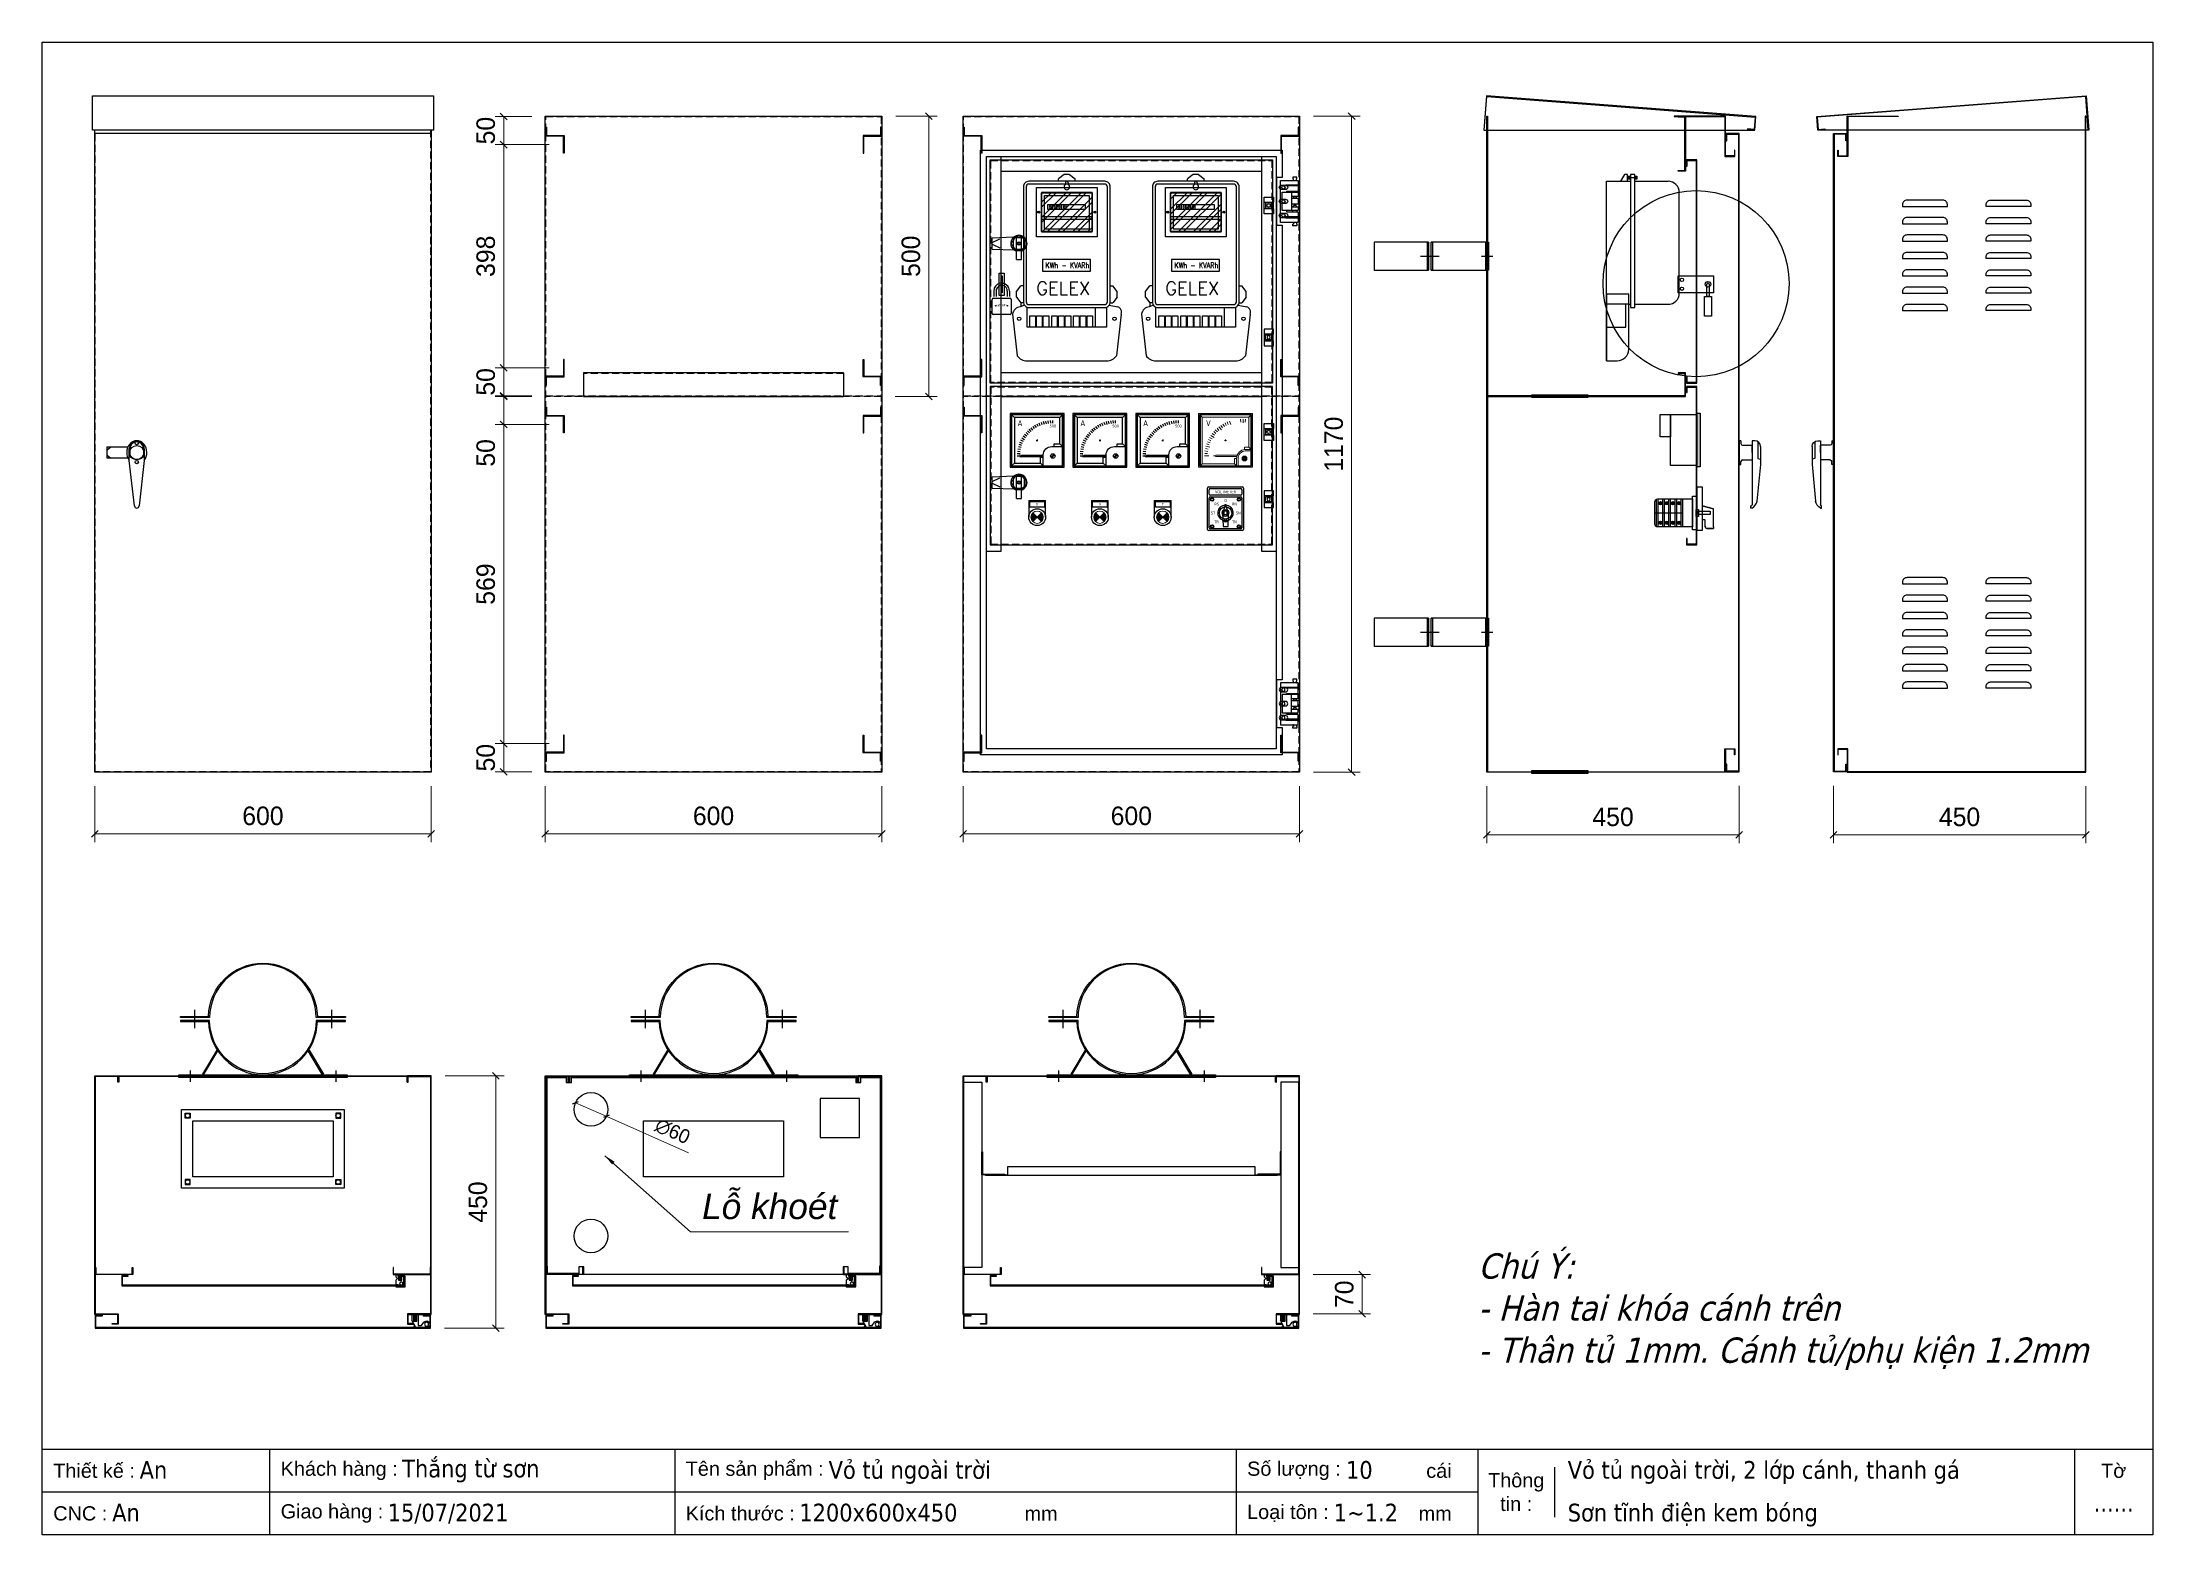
# Model space of a CAD drawing. Header units: millimetres. Extents: x 0 to 3764, y 0 to 2661.
import ezdxf
from ezdxf.enums import TextEntityAlignment as Align

# ---------------------------------------------------------------- set-up
doc = ezdxf.new("R2010")
doc.units = ezdxf.units.MM
doc.linetypes.add('HIDDEN2', pattern=[4.7625, 3.175, -1.5875])
doc.linetypes.add('HIDDENX2', pattern=[19.05, 12.7, -6.35])
doc.layers.add('01', color=7, linetype='HIDDEN2')
doc.layers.add('HEATER', color=1, linetype='Continuous')
doc.layers.add('07', color=5, linetype='Continuous', lineweight=5)
doc.layers.add('ME-DIM', color=8, linetype='Continuous', lineweight=13)
doc.styles.add('Arial', font='arial.ttf')
doc.styles.add('Arial-Black', font='txt')
doc.styles.add('ROMANS', font='romans.shx', dxfattribs={"height": 5, "bigfont": 'romansvn.shx'})
doc.styles.add('Tahoma (Input Text)', font='tahoma.ttf')
doc.styles.add('TEXT-ELECTRICAL', font='txt')
doc.dimstyles.new('Dim-25', dxfattribs={"dimtxt": 25, "dimasz": 8, "dimexe": 10, "dimexo": 15, "dimgap": 10, "dimtad": 1, "dimdec": 0, "dimtxsty": 'Standard', "dimblk": 'OBLIQUE', "dimcen": 10, "dimclrd": 5, "dimclre": 5, "dimclrt": 3, "dimazin": 3, "dimtfac": 1, "dimtdec": 0, "dimtmove": 0, "dimatfit": 3, "dimldrblk": 'OBLIQUE', "dimlwd": 9, "dimlwe": 9})
doc.dimstyles.new('Dim-33', dxfattribs={"dimtxt": 33, "dimasz": 12, "dimexe": 15, "dimexo": 25, "dimgap": 15, "dimtad": 1, "dimdec": 0, "dimtxsty": 'Standard', "dimblk": 'OBLIQUE', "dimcen": 10, "dimclrd": 5, "dimclre": 5, "dimclrt": 3, "dimazin": 3, "dimtfac": 1, "dimtdec": 0, "dimtmove": 0, "dimatfit": 3, "dimldrblk": 'OPEN30', "dimlwd": 9, "dimlwe": 9})
doc.dimstyles.new('ME DIM 1-20', dxfattribs={"dimscale": 20, "dimtxt": 2, "dimasz": 1, "dimexe": 0.5, "dimexo": 0.5, "dimgap": 0.5, "dimtad": 1, "dimdec": 0, "dimtxsty": 'TEXT-ELECTRICAL', "dimblk": 'OBLIQUE', "dimcen": 0, "dimdle": 0.5, "dimclrd": 256, "dimclre": 256, "dimclrt": 256, "dimazin": 3, "dimtfac": 1, "dimtdec": 0, "dimtix": 1, "dimtmove": 0, "dimatfit": 3, "dimlwd": -1, "dimlwe": -1})

msp = doc.modelspace()

# ---------------------------------------------------------------- texts
at = {"color": 7, "insert": (1297.3, 585.1), "char_height": 45, "width": 482.038, "attachment_point": 5, "style": 'Arial'}
msp.add_mtext('{\\fArial|b0|i1|c0|p34;Lỗ khoét}', dxfattribs=at)
at = {"color": 7, "insert": (2560.5, 397.8), "char_height": 45, "width": 1140.839, "attachment_point": 4}
msp.add_mtext('{\\fTahoma|b0|i1|c0|p34;Chú Ý:\\P- Hàn tai khóa cánh trên\\P- Thân tủ 1mm. Cánh tủ/phụ kiện 1.2mm}', dxfattribs=at)

# ---------------------------------------------------------------- blocks, each defined once
blk = doc.blocks.new('SDGFGHGHG')
at = {"layer": 'HEATER'}
for p, q in [((860892.9, 570780.5), (860931.6, 570782)), ((860892.9, 570760.5), (860892.9, 570780.5)), ((860892.9, 570771.9), (860906.3, 570778.7)), ((860892.9, 570769.1), (860906.3, 570762.4)), ((860892.9, 570760.5), (860931.6, 570759.1)), ((860935.9, 570742), (860935.9, 570784.3)), ((860937.5, 570771.3), (860939.5, 570771.3)), ((860937.5, 570769.8), (860939.5, 570769.8)), ((860939.5, 570773.5), (860939.5, 570771.3)), ((860939.5, 570769.8), (860939.5, 570767.6)), ((860941.3, 570773.5), (860941.3, 570771.3)), ((860941.3, 570771.3), (860943.4, 570771.3)), ((860941.3, 570769.8), (860941.3, 570767.6)), ((860941.3, 570769.8), (860943.4, 570769.8)), ((860944.9, 570742), (860944.9, 570784.3)), ((860935.9, 570742), (860944.9, 570742))]:
    blk.add_line(p, q, dxfattribs=at)
blk.add_circle((860940.4, 570770.5), 3.08, dxfattribs=at)
blk.add_arc((860940.4, 570770.5), 14.5, 288.08, 251.92, dxfattribs=at)
blk = doc.blocks.new('SĐFHGGH')
at = {"layer": 'HEATER'}
for points in [[(860943.4, 570717), (860943.4, 570718.4), (860937.4, 570718.4), (860937.4, 570717)], [(860928.8, 570702.4), (860927.4, 570702.4), (860927.4, 570708.4), (860928.8, 570708.4)], [(860943.4, 570693.8), (860943.4, 570692.4), (860937.4, 570692.4), (860937.4, 570693.8)], [(860952.1, 570702.4), (860953.4, 570702.4), (860953.4, 570708.4), (860952.1, 570708.4)]]:
    blk.add_lwpolyline(points, dxfattribs=at)
for start, end in [(104.4775, 165.5225), (14.4775, 75.5225), (194.4775, 255.5225), (284.4775, 345.5225)]:
    blk.add_arc((860940.4, 570705.4), 12, start, end, dxfattribs=at)
blk = doc.blocks.new('MS722')
for name, p in [('SDGFGHGHG', (-860940.4, -570770.5)), ('SĐFHGGH', (-860940.4, -570705.4))]:
    blk.add_blockref(name, p)
blk = doc.blocks.new('khungtenAsean2')
at = {"color": 7}
for p, q in [((2970, -1980), (0, -1980)), ((320, -1980), (320, -2100)), ((890, -1980), (890, -2100)), ((1680, -1980), (1680, -2100)), ((2020, -1980), (2020, -2100)), ((2860, -1980), (2860, -2100)), ((2128.3, -2005), (2128.3, -2075)), ((2020, -2040), (0, -2040))]:
    blk.add_line(p, q, dxfattribs=at)
blk.add_lwpolyline([(0, 0), (2970, 0), (2970, -2100), (0, -2100)], close=True, dxfattribs=at)
at = {"color": 2, "char_height": 20, "style": 'Arial'}
for s, insert, width, attachment_point in [('  Thiết kế :', (0, -2010), 917.634, 4), ('  Khách hàng :', (320, -2010), 917.634, 4), ('  Tên sản phẩm :', (890, -2010), 917.634, 4), ('  Số lượng :', (1680, -2010), 917.634, 4), ('cái', (1947.6, -2010), 917.634, 4), ('Thông\\Ptin :', (2074.2, -2040), 108.311, 5), ('Tờ', (2915, -2010), 110, 5), ('  CNC :', (0, -2070), 917.634, 4), ('  Giao hàng :', (320, -2070), 917.634, 4), ('  Kích thước :', (890, -2070), 917.634, 4), ('mm', (1382.3, -2070), 917.634, 4), ('  Loại tôn :', (1680, -2070), 917.634, 4), ('mm', (1936.9, -2070), 917.634, 4)]:
    blk.add_mtext(s, dxfattribs=dict(at, insert=insert, width=width, attachment_point=attachment_point))
at = {"color": 1, "style": 'Tahoma (Input Text)', "flags": 8}
for tag, p in [('#01', (137.1, -2021.3)), ('#03', (506.6, -2019.3)), ('#05', (1106.6, -2021.3)), ('#07', (1834.7, -2021.3)), ('#09', (2146.7, -2021.3)), ('#02', (98.5, -2081.3)), ('#04', (486.1, -2081.3)), ('#06', (1065.3, -2081.3)), ('#08', (1817.4, -2081.3)), ('#10', (2146.7, -2081.3))]:
    blk.add_attdef(tag, p, '', height=25, dxfattribs=at)
blk.add_attdef('#11', text='', height=25, dxfattribs=at).set_placement((2915, -2067.3), align=Align.CENTER)
blk = doc.blocks.new('*D1')
at = {"color": 5, "lineweight": 9, "transparency": 16777216}
for p, q in [((2267.1, 2529.5), (2350, 2529.5)), ((2335, 2529.5), (2335, 1359.5)), ((2267.1, 1359.5), (2350, 1359.5))]:
    blk.add_line(p, q, dxfattribs=at)
at = {"color": 0, "linetype": 'ByBlock', "lineweight": -2}
for p, q in [((2341, 2523.5), (2329, 2535.5)), ((2329, 1365.5), (2341, 1353.5))]:
    blk.add_line(p, q, dxfattribs=at)
at = {"layer": 'Defpoints', "color": 0, "transparency": 16777216}
for p in [(2242.1, 2529.5), (2242.1, 1359.5), (2335, 1359.5)]:
    blk.add_point(p, dxfattribs=at)
at = {"color": 3, "transparency": 16777216, "insert": (2303.1, 1944.5), "char_height": 33, "attachment_point": 5, "rotation": 90}
blk.add_mtext('1170', dxfattribs=at)
blk = doc.blocks.new('_Oblique')
at = {"color": 0, "linetype": 'ByBlock', "lineweight": -2}
blk.add_line((-0.5, -0.5), (0.5, 0.5), dxfattribs=at)
blk = doc.blocks.new('_Open30')
at = {"color": 0, "linetype": 'ByBlock', "lineweight": -2}
for p, q in [((-1, 0.27), (0, 0)), ((0, 0), (-1, -0.27)), ((0, 0), (-1, 0))]:
    blk.add_line(p, q, dxfattribs=at)
blk = doc.blocks.new('*D2')
at = {"color": 5, "lineweight": 9, "transparency": 16777216}
for p, q in [((1642.1, 1334.5), (1642.1, 1234.7)), ((2242.1, 1334.5), (2242.1, 1234.7)), ((1642.1, 1249.7), (2242.1, 1249.7))]:
    blk.add_line(p, q, dxfattribs=at)
at = {"color": 0, "linetype": 'ByBlock', "lineweight": -2}
for p, q in [((1648.1, 1255.7), (1636.1, 1243.7)), ((2236.1, 1243.7), (2248.1, 1255.7))]:
    blk.add_line(p, q, dxfattribs=at)
at = {"layer": 'Defpoints', "color": 0, "transparency": 16777216}
for p in [(1642.1, 1359.5), (2242.1, 1359.5), (2242.1, 1249.7)]:
    blk.add_point(p, dxfattribs=at)
at = {"color": 3, "transparency": 16777216, "insert": (1942.1, 1281.6), "char_height": 33, "attachment_point": 5}
blk.add_mtext('600', dxfattribs=at)
blk = doc.blocks.new('HL011-1-4')
h = blk.add_hatch()
h.set_pattern_fill('ANSI31', color=2, scale=0.5, style=0)
h.paths.add_polyline_path([(2.5, 0), (8.5, 0), (8.5, 12), (2.5, 12)])
at = {"color": 1}
for p, q in [((7, 23.5), (0, 10)), ((0, 0), (0, 10)), ((11, 0), (0, 0)), ((7, 23.5), (26, 23.5)), ((11, 0), (11, 19.5)), ((11, 19.5), (17, 19.5)), ((17, 19.5), (21.2, 13.9))]:
    blk.add_line(p, q, dxfattribs=at)
at = {"color": 2}
blk.add_lwpolyline([(2.5, 0), (2.5, 12), (8.5, 12), (8.5, 0)], dxfattribs=at)
at = {"color": 1}
blk.add_lwpolyline([(5.7, 21), (3, 21), (3, 23.5), (7, 23.5)], dxfattribs=at)
blk.add_circle((26, 17.5), 3.5, dxfattribs=at)
blk.add_arc((26, 17.5), 6, 216.8699, 90, dxfattribs=at)
blk = doc.blocks.new('noc')
at = {"color": 7}
blk.add_line((101314.8, 34961.4), (101795.8, 34998.4), dxfattribs=at)
blk.add_lwpolyline([(101782.8, 34998.4), (101795.8, 34998.4), (101795.8, 35022.4), (101313.8, 35022.4), (101313.8, 34961.4), (101314.8, 34961.4), (101314.8, 35021.4), (101794.8, 35021.4), (101794.8, 34999.4), (101782.8, 34999.4), (101782.8, 34998.4)], dxfattribs=at)
blk = doc.blocks.new('*D3')
at = {"color": 5, "lineweight": 9, "transparency": 16777216}
for p, q in [((2576.1, 1334.5), (2576.1, 1233)), ((3026.1, 1335.5), (3026.1, 1233)), ((3026.1, 1248), (2576.1, 1248))]:
    blk.add_line(p, q, dxfattribs=at)
at = {"color": 0, "linetype": 'ByBlock', "lineweight": -2}
for p, q in [((2582.1, 1254), (2570.1, 1242)), ((3020.1, 1242), (3032.1, 1254))]:
    blk.add_line(p, q, dxfattribs=at)
at = {"layer": 'Defpoints', "color": 0, "transparency": 16777216}
for p in [(2576.1, 1359.5), (3026.1, 1360.5), (2576.1, 1248)]:
    blk.add_point(p, dxfattribs=at)
at = {"color": 3, "transparency": 16777216, "insert": (2801.1, 1279.8), "char_height": 33, "attachment_point": 5}
blk.add_mtext('450', dxfattribs=at)
blk = doc.blocks.new('MS308-2-1')
at = {"color": 1}
for p, q in [((-53, 4.6), (-46, 10)), ((-13.3, -14.2), (-13.3, 6.7)), ((-12.3, 6.7), (-12.3, -6.9)), ((12.3, 6.7), (12.3, -6.9)), ((13.3, 6.7), (13.3, -14.2)), ((-53, -4.6), (-46, -10)), ((-4, -95), (-13.3, -14.2)), ((13.3, -14.2), (4, -95))]:
    blk.add_line(p, q, dxfattribs=at)
blk.add_lwpolyline([(-15.8, -10), (-53, -10), (-53, 10), (-15.8, 10)], dxfattribs=at)
for centre, radius, start, end in [((0, 6.7), 13.3, 0, 180), ((0, 6.7), 12.3, 0, 180), ((0, 5.9), 17.7, 226.184, 313.816), ((0, -95), 4, 180, 0)]:
    blk.add_arc(centre, radius, start, end, dxfattribs=at)
blk.add_ellipse((0, 0), major_axis=(0, 21), ratio=0.857143, start_param=3.972003, end_param=8.594367, dxfattribs=at)
blk = doc.blocks.new('MS308-2-2')
at = {"color": 1}
for p, q in [((3, 21), (0, 21)), ((0, 21), (0, -21)), ((3, 21), (3, 16)), ((6, 13), (23, 13)), ((28, 21), (23, 21)), ((23, 21), (23, -93.1)), ((23, 0), (23, 13)), ((23, 0), (23, -13)), ((33, 19.7), (33, -10.4)), ((38, 11), (38, -21)), ((0, -21), (3, -21)), ((3, -21), (3, -16)), ((6, -13), (23, -13)), ((38, -21), (31.7, -86.7)), ((33, -10.4), (38, -11.8)), ((21, -99), (21, -95)), ((23, -99), (21, -99))]:
    blk.add_line(p, q, dxfattribs=at)
for centre, radius, start, end in [((6, 16), 3, 180, 270), ((28, 11), 10, 0, 90), ((6, -16), 3, 90, 180), ((20.5, -92.5), 2.52, 280.4787, 347.1623), ((14.3, -83.6), 17.7, 299.5112, 349.8057)]:
    blk.add_arc(centre, radius, start, end, dxfattribs=at)
blk = doc.blocks.new('Congto3P-1')
at = {"color": 126}
for p, q in [((84282.5, 42089.9), (84272.5, 42082.4)), ((84272.5, 42077.9), (84272.5, 42082.4)), ((84292.5, 42089.9), (84282.5, 42089.9)), ((84292.5, 42089.9), (84302.5, 42082.4)), ((84302.5, 42077.9), (84302.5, 42082.4)), ((84285, 42075.4), (84285, 42072.2)), ((84290, 42075.4), (84290, 42072.2)), ((84198, 41881.2), (84205.5, 41891.2)), ((84210, 41891.2), (84205.5, 41891.2)), ((84365, 41891.2), (84369.5, 41891.2)), ((84377, 41881.2), (84369.5, 41891.2)), ((84198, 41871.2), (84198, 41881.2)), ((84198, 41871.2), (84205.5, 41861.2)), ((84212.1, 41856.8), (84204.5, 41854.2)), ((84210, 41861.2), (84205.5, 41861.2)), ((84205.7, 41861.2), (84205.7, 41854.6)), ((84216.5, 41817.9), (84216.5, 41853.5)), ((84338.5, 41817.9), (84338.5, 41852.9)), ((84358.5, 41853.5), (84358.5, 41817.9)), ((84363, 41856.8), (84378.3, 41854.2)), ((84365, 41861.2), (84369.5, 41861.2)), ((84377, 41871.2), (84369.5, 41861.2)), ((84377, 41871.2), (84377, 41881.2)), ((84190.7, 41841.2), (84198.9, 41766.8)), ((84358.5, 41817.9), (84216.5, 41817.9)), ((84384.4, 41841.2), (84376.2, 41766.8)), ((84216.5, 41757.9), (84358.6, 41757.9))]:
    blk.add_line(p, q, dxfattribs=at)
for points in [[(84365, 41862.9), (84365, 42067.9, 0.414214), (84355, 42077.9), (84220, 42077.9, 0.414214), (84210, 42067.9), (84210, 41862.9, 0.414214), (84220, 41852.9), (84355, 41852.9, 0.414214)], [(84360, 41862.9), (84360, 42067.9, 0.414214), (84355, 42072.9), (84220, 42072.9, 0.414214), (84215, 42067.9), (84215, 41862.9, 0.414214), (84220, 41857.9), (84355, 41857.9, 0.414214)]]:
    blk.add_lwpolyline(points, format="xyb", close=True, dxfattribs=at)
for points in [[(84332.5, 41987.9), (84332.5, 42057.9), (84242.5, 42057.9), (84242.5, 41987.9)], [(84332.5, 42010.4), (84332.5, 42014.4), (84242.5, 42014.4), (84242.5, 42010.4)], [(84321, 42028.4), (84321, 42035.7), (84253.1, 42035.7), (84253.1, 42028.4)], [(84261.4, 42028.4), (84261.4, 42035.7), (84253.1, 42035.7), (84253.1, 42028.4)], [(84269.8, 42028.4), (84269.8, 42035.7), (84261.4, 42035.7), (84261.4, 42028.4)], [(84278.2, 42028.4), (84278.2, 42035.7), (84269.8, 42035.7), (84269.8, 42028.4)], [(84286.5, 42028.4), (84286.5, 42035.7), (84278.2, 42035.7), (84278.2, 42028.4)], [(84329.9, 41917.9), (84329.9, 41938.6), (84243.9, 41938.6), (84243.9, 41917.9)], [(84221.5, 41837.9), (84231.5, 41837.9), (84231.5, 41817.9), (84221.5, 41817.9)], [(84233.5, 41837.9), (84243.5, 41837.9), (84243.5, 41817.9), (84233.5, 41817.9)], [(84245.5, 41837.9), (84255.5, 41837.9), (84255.5, 41817.9), (84245.5, 41817.9)], [(84260.5, 41837.9), (84270.5, 41837.9), (84270.5, 41817.9), (84260.5, 41817.9)], [(84272.5, 41837.9), (84282.5, 41837.9), (84282.5, 41817.9), (84272.5, 41817.9)], [(84284.5, 41837.9), (84294.5, 41837.9), (84294.5, 41817.9), (84284.5, 41817.9)], [(84299.5, 41837.9), (84309.5, 41837.9), (84309.5, 41817.9), (84299.5, 41817.9)], [(84311.5, 41837.9), (84321.5, 41837.9), (84321.5, 41817.9), (84311.5, 41817.9)], [(84323.5, 41837.9), (84333.5, 41837.9), (84333.5, 41817.9), (84323.5, 41817.9)]]:
    blk.add_lwpolyline(points, close=True, dxfattribs=at)
for centre in [(84202.5, 41832.9), (84372.5, 41832.9)]:
    blk.add_circle(centre, 3, dxfattribs=at)
for centre, radius, start, end in [((84287.5, 42075.4), 2.5, 0, 180), ((84287.5, 42067.9), 5, 120, 60), ((84206.7, 41838.1), 16.3, 97.808, 169.0861), ((84375, 41844.8), 10, 338.9854, 70.87), ((84215.7, 41778.3), 20.4, 214.2292, 272.1807), ((84359.3, 41778.3), 20.4, 267.8193, 325.7697)]:
    blk.add_arc(centre, radius, start, end, dxfattribs=at)
at = {"color": 126, "style": 'ROMANS'}
for s, height, text_generation_flag, p in [('0', 4, 4, (84259.2, 42030)), ('0', 4, 4, (84267.5, 42030)), ('0', 4, 4, (84275.9, 42030)), ('0', 4, 4, (84284.2, 42030)), ('GELEX', 23.33, 6, (84233, 41875.5))]:
    blk.add_text(s, height=height, rotation=180, dxfattribs=dict(at, text_generation_flag=text_generation_flag)).set_placement(p)
at = {"color": 126, "style": 'ROMANS', "text_generation_flag": 6, "width": 0.75}
blk.add_text('KWh - KVARh', height=10, rotation=180, dxfattribs=at).set_placement((84288.6, 41928), align=Align.MIDDLE)
blk = doc.blocks.new('A$C39866699')
h = blk.add_hatch()
h.set_pattern_fill('ANSI32', color=6, scale=2, style=0)
h.set_pattern_definition([(45, (-81823.462, -46826.472), (-13.470384, 13.470384), []), (45, (-81814.482, -46826.472), (-13.470384, 13.470384), [])])
h.paths.add_polyline_path([(99, 9.5), (99, 78.5), (9, 78.5), (9, 9.5)])
at = {"color": 6}
for points in [[(0, 88), (108, 88), (108, 0), (0, 0)], [(9, 78.5), (99, 78.5), (99, 9.5), (9, 9.5)]]:
    blk.add_lwpolyline(points, close=True, dxfattribs=at)
for centre in [(4, 44), (104, 44)]:
    blk.add_circle(centre, 1.5, dxfattribs=at)
blk = doc.blocks.new('Ampere-Meter-front')
at = {"color": 6}
for p, q in [((-40.5, 40.5), (-45.5, 45.5)), ((40.5, 40.5), (45.5, 45.5)), ((-24.5, -2.1), (-29, 0.1)), ((-22.7, 1.2), (-27, 3.8)), ((-20.6, 4.5), (-24.8, 7.3)), ((-18.4, 7.6), (-22.4, 10.7)), ((-16, 10.6), (-19.7, 13.9)), ((-13.4, 13.4), (-16.9, 16.9)), ((-10.6, 16), (-13.9, 19.7)), ((-7.6, 18.4), (-10.7, 22.4)), ((-4.5, 20.6), (-7.3, 24.8)), ((-1.2, 22.7), (-3.8, 27)), ((-1.5, 0), (1.5, 0)), ((2.1, 24.5), (-0.1, 29)), ((0, 1.5), (0, -1.5)), ((5.6, 26), (3.7, 30.7)), ((9.2, 27.4), (7.6, 32.1)), ((12.9, 28.5), (11.6, 33.3)), ((16.6, 29.4), (15.6, 34.3)), ((20.4, 30), (19.7, 35)), ((24.2, 30.4), (23.8, 35.4)), ((28, 30.5), (28, 35.5)), ((-30.5, -28), (-35.5, -28)), ((-30.5, -28), (-35.5, -28)), ((-30.4, -24.2), (-35.4, -23.8)), ((-30, -20.4), (-35, -19.7)), ((-29.4, -16.6), (-34.3, -15.6)), ((-28.5, -12.9), (-33.3, -11.6)), ((-27.4, -9.2), (-32.1, -7.6)), ((-26, -5.6), (-30.7, -3.7)), ((-30.5, -28), (-28.1, -26.8)), ((-30.5, -28), (-28.1, -29.2)), ((11, -26.8), (-28.1, -26.8)), ((11, -29.2), (-28.1, -29.2)), ((11, -30.5), (6, -30.5)), ((30.2, -24.7), (24.7, -30.2)), ((31.3, -25.8), (25.8, -31.3)), ((30.5, -11), (30.5, -6)), ((45.5, -11), (40.5, -6)), ((-40.5, -40.5), (-45.5, -45.5)), ((11, -45.5), (6, -40.5))]:
    blk.add_line(p, q, dxfattribs=at)
for points in [[(-48, -48), (48, -48), (48, 48), (-48, 48)], [(-45.5, -45.5), (45.5, -45.5), (45.5, 45.5), (-45.5, 45.5)]]:
    blk.add_lwpolyline(points, close=True, dxfattribs=at)
for points in [[(40.5, -6), (40.5, 40.5), (-40.5, 40.5), (-40.5, -40.5), (6, -40.5)], [(6, -40.5), (6, -30.5)], [(30.5, -6), (40.5, -6)]]:
    blk.add_lwpolyline(points, dxfattribs=at)
blk.add_lwpolyline([(11, -45.5), (11, -26, -0.414214), (26, -11), (45.5, -11)], format="xyb", dxfattribs=at)
blk.add_circle((28, -28), 4, dxfattribs=at)
at = {"color": 6, "style": 'Tahoma (Input Text)'}
for tag, height, p in [('BEW-96', 10, (-30.5, 30.5)), ('MAX', 5, (28, 25.5)), ('O', 5, (-30.5, -28))]:
    blk.add_attdef(tag, text='', height=height, dxfattribs=at).set_placement(p, align=Align.MIDDLE_CENTER)
blk = doc.blocks.new('A$C3CFE1F0F')
at = {"color": 6, "lineweight": 5}
for p, q in [((6.4, 89.6), (2.5, 93.5)), ((45.9, 72.5), (43.3, 77)), ((49.3, 74.4), (47.1, 79)), ((52.9, 76), (51, 80.8)), ((75.3, 80.5), (74.9, 85.6)), ((79.3, 79.5), (79.2, 85.7)), ((83.1, 80.5), (83.5, 85.6)), ((89.6, 89.6), (93.5, 93.5)), ((19, 39.8), (14.2, 41.5)), ((20.4, 43.5), (15.7, 45.5)), ((22, 47.1), (17.4, 49.4)), ((23.9, 50.6), (19.4, 53.1)), ((28.3, 57.1), (24.2, 60.2)), ((30.8, 60.1), (26.9, 63.5)), ((33.4, 63), (29.8, 66.6)), ((36.3, 65.7), (32.9, 69.5)), ((42.5, 70.5), (39.7, 74.7)), ((46.3, 48), (49.7, 48)), ((48, 49.7), (48, 46.3)), ((6.4, 6.4), (2.5, 2.5)), ((16, 24.5), (10.9, 24.8)), ((16.4, 28.4), (11.3, 29)), ((17, 32.2), (12, 33.2)), ((28.1, 20.5), (26.3, 20.5)), ((28.1, 20.5), (26.3, 20.5)), ((28.1, 20.5), (30.5, 21.7)), ((28.1, 20.5), (30.5, 19.2)), ((69, 21.7), (30.5, 21.7)), ((68.1, 19.2), (30.5, 19.2)), ((67.8, 15.4), (64, 15.4)), ((67.8, 2.6), (64, 6.4)), ((81.9, 31.8), (81.9, 35.6)), ((93.4, 31.8), (89.6, 35.6))]:
    blk.add_line(p, q, dxfattribs=at)
at = {"color": 6, "lineweight": 15}
for p, q in [((57.3, 76.1), (54.9, 82.3)), ((27.6, 52.8), (21.7, 56.7)), ((40.6, 66.8), (36.2, 72.2)), ((18.4, 20.5), (10.7, 20.5)), ((19.8, 35.6), (12.9, 37.4))]:
    blk.add_line(p, q, dxfattribs=at)
blk.add_lwpolyline([(0, 0), (96, 0), (96, 96), (0, 96)], close=True, dxfattribs=at)
at = {"color": 6}
blk.add_lwpolyline([(2.5, 2.5), (93.5, 2.5), (93.5, 93.5), (2.5, 93.5)], close=True, dxfattribs=at)
at = {"color": 6, "lineweight": 5}
for points in [[(89.6, 35.6), (89.6, 89.6), (6.4, 89.6), (6.4, 6.4), (64, 6.4)], [(64, 6.4), (64, 15.4)], [(81.9, 35.6), (89.6, 35.6)]]:
    blk.add_lwpolyline(points, dxfattribs=at)
for points in [[(67.8, 2.6), (67.8, 15.4, -0.400642), (83.2, 31.8), (93.4, 31.8)], [(70.4, 2.6), (70.4, 15.4, -0.399381), (83.3, 29.2), (93.4, 29.2)], [(81.3, 15.1), (80, 15.1, -0.414214), (79.6, 15.5), (79.6, 15.8, -0.414214), (80, 16.2), (81.3, 16.2)], [(81.3, 16.2), (81.3, 17.4, -0.414214), (81.7, 17.8), (81.9, 17.8, -0.414214), (82.3, 17.4), (82.3, 16.2)], [(82.3, 15.1), (82.3, 13.9, -0.414214), (81.9, 13.5), (81.7, 13.5, -0.414214), (81.3, 13.9), (81.3, 15.1)], [(82.3, 16.2), (83.6, 16.2, -0.414214), (84, 15.8), (84, 15.5, -0.414214), (83.6, 15.1), (82.3, 15.1)]]:
    blk.add_lwpolyline(points, format="xyb", dxfattribs=at)
for radius in [4.31, 3.2]:
    blk.add_circle((81.8, 15.6), radius, dxfattribs=at)
at = {"color": 6, "insert": (17.5, 78.8), "char_height": 10, "width": 2201.82, "attachment_point": 5}
blk.add_mtext('{\\fTahoma|b0|i0|c0|p34;V}', dxfattribs=at)
blk = doc.blocks.new('A$C30041796')
blk.add_hatch(color=6).paths.add_polyline_path([(71, 96), (65, 96), (65, 0), (71, 0)])
at = {"color": 6}
for points in [[(0, 93.5), (18, 93.5), (18, 53.5), (0, 53.5)], [(18, 93.5), (65, 93.5), (65, 2.5), (18, 2.5)], [(65, 96), (71, 96), (71, 0), (65, 0)]]:
    blk.add_lwpolyline(points, close=True, dxfattribs=at)
blk = doc.blocks.new('Den XANH')
h = blk.add_hatch(color=5)
h.paths.add_polyline_path([(15, 15), (22.8, 7.2, 0.198912), (26, 15, 0.198912), (22.8, 22.8)])
h.paths.add_polyline_path([(15, 15), (7.2, 22.8, 0.198912), (4, 15, 0.198912), (7.2, 7.2)])
at = {"color": 7}
for p, q in [((0, 45), (30, 45)), ((0, 45), (0, 15)), ((30, 15), (30, 45))]:
    blk.add_line(p, q, dxfattribs=at)
blk.add_lwpolyline([(2, 43), (28, 43), (28, 33), (2, 33)], close=True, dxfattribs=at)
blk.add_circle((15, 15), 15, dxfattribs=at)
at = {"layer": '07', "color": 5, "linetype": 'Continuous', "lineweight": 5, "ltscale": 3}
for p, q in [((22.8, 22.8), (7.2, 7.2)), ((7.2, 22.8), (22.8, 7.2))]:
    blk.add_line(p, q, dxfattribs=at)
blk.add_circle((15, 15), 11, dxfattribs=at)
at = {"layer": '01', "color": 2, "linetype": 'Continuous', "lineweight": 5, "style": 'Arial-Black'}
blk.add_attdef('T-SP', text='', height=2.4, dxfattribs=at).set_placement((15.2, 36), align=Align.CENTER)
blk = doc.blocks.new('Den DO')
h = blk.add_hatch(color=1)
h.paths.add_polyline_path([(7.2, 7.2), (15, 15), (7.2, 22.8, 0.198912), (4, 15, 0.198912)])
h.paths.add_polyline_path([(26, 15, 0.198912), (22.8, 22.8), (15, 15), (22.8, 7.2, 0.198912)])
at = {"color": 7}
for p, q in [((0, 45), (30, 45)), ((0, 45), (0, 15)), ((30, 15), (30, 45))]:
    blk.add_line(p, q, dxfattribs=at)
blk.add_lwpolyline([(2, 43), (28, 43), (28, 33), (2, 33)], close=True, dxfattribs=at)
blk.add_circle((15, 15), 15, dxfattribs=at)
at = {"layer": '07', "color": 1, "linetype": 'Continuous', "lineweight": 5, "ltscale": 3}
for p, q in [((22.8, 22.8), (7.2, 7.2)), ((7.2, 22.8), (22.8, 7.2))]:
    blk.add_line(p, q, dxfattribs=at)
blk.add_circle((15, 15), 11, dxfattribs=at)
at = {"layer": '01', "color": 2, "linetype": 'Continuous', "lineweight": 5, "style": 'Arial-Black'}
blk.add_attdef('T-SP', text='', height=2.4, dxfattribs=at).set_placement((15.2, 36), align=Align.CENTER)
blk = doc.blocks.new('Den VANG')
h = blk.add_hatch(color=2)
h.paths.add_polyline_path([(22.8, 7.2, 0.198912), (26, 15, 0.198912), (22.8, 22.8), (15, 15)])
h.paths.add_polyline_path([(7.2, 7.2), (15, 15), (7.2, 22.8, 0.198912), (4, 15, 0.198912)])
at = {"color": 7}
for p, q in [((0, 45), (30, 45)), ((0, 45), (0, 15)), ((30, 15), (30, 45))]:
    blk.add_line(p, q, dxfattribs=at)
blk.add_lwpolyline([(2, 43), (28, 43), (28, 33), (2, 33)], close=True, dxfattribs=at)
blk.add_circle((15, 15), 15, dxfattribs=at)
at = {"layer": '07', "color": 2, "linetype": 'Continuous', "lineweight": 5, "ltscale": 3}
for p, q in [((22.8, 22.8), (7.2, 7.2)), ((7.2, 22.8), (22.8, 7.2))]:
    blk.add_line(p, q, dxfattribs=at)
blk.add_circle((15, 15), 11, dxfattribs=at)
at = {"layer": '01', "color": 2, "linetype": 'Continuous', "lineweight": 5, "style": 'Arial-Black'}
blk.add_attdef('T-SP', text='', height=2.4, dxfattribs=at).set_placement((15.2, 36), align=Align.CENTER)
blk = doc.blocks.new('Von-to')
at = {"color": 6}
for p, q in [((-32, -29.5), (-32, 44.5)), ((-30, 46.5), (30, 46.5)), ((-29, 33.5), (-29, 41.5)), ((-27, 43.5), (27, 43.5)), ((29, 41.5), (29, 33.5)), ((32, 44.5), (32, -29.5)), ((-29, -26.5), (-29, 26.5)), ((27, 31.5), (-27, 31.5)), ((-27, 28.5), (27, 28.5)), ((29, 26.5), (29, -26.5)), ((30, -31.5), (-30, -31.5)), ((27, -28.5), (-27, -28.5)), ((-0.8, -13.9), (-0.8, -14.1)), ((-0.1, -13.9), (-0.8, -13.9)), ((-0.8, -14.1), (-0.1, -14.1)), ((0.1, -13.2), (-0.1, -13.2)), ((-0.1, -13.2), (-0.1, -13.9)), ((-0.1, -14.1), (-0.1, -14.8)), ((-0.1, -14.8), (0.1, -14.8)), ((0.1, -13.9), (0.1, -13.2)), ((0.8, -13.9), (0.1, -13.9)), ((0.1, -14.1), (0.8, -14.1)), ((0.1, -14.8), (0.1, -14.1)), ((0.8, -14.1), (0.8, -13.9))]:
    blk.add_line(p, q, dxfattribs=at)
blk.add_lwpolyline([(5.5, 0), (0.2, 15.3, 0.713683), (-0.2, 15.3), (-5.5, 0), (-4.5, -24), (4.5, -24), (5.5, 0)], format="xyb", dxfattribs=at)
blk.add_lwpolyline([(-3, -3), (3, -3), (3, 3), (-3, 3)], close=True, dxfattribs=at)
at = {"color": 2}
for centre, radius in [((-24, 24), 3), ((0, 0), 11), ((24, 24), 3), ((-24, -24), 3), ((24, -24), 3)]:
    blk.add_circle(centre, radius, dxfattribs=at)
at = {"color": 6}
for centre, radius in [((-24, 24), 2.25), ((0, 0), 6), ((24, 24), 2.25), ((-24, -24), 2.25), ((0, -14), 2.5), ((0, -14), 1.75), ((24, -24), 2.25)]:
    blk.add_circle(centre, radius, dxfattribs=at)
for centre, radius, start, end in [((-30, 44.5), 2, 90, 180), ((-27, 41.5), 2, 90, 180), ((27, 41.5), 2, 0, 90), ((30, 44.5), 2, 0, 90), ((-27, 33.5), 2, 180, 270), ((-27, 26.5), 2, 90, 180), ((0, 0), 14, 92.839, 249.0883), ((0, 0), 14, 290.9117, 87.161), ((27, 33.5), 2, 270, 0), ((27, 26.5), 2, 0, 90), ((-30, -29.5), 2, 180, 270), ((-27, -26.5), 2, 180, 270), ((27, -26.5), 2, 270, 0), ((30, -29.5), 2, 270, 0)]:
    blk.add_arc(centre, radius, start, end, dxfattribs=at)
at = {"color": 6, "insert": (0, 37.5), "char_height": 5, "width": 58, "attachment_point": 5}
blk.add_mtext('{\\fTahoma|b0|i0|c0|p34;VOLTMETER}', dxfattribs=at)
at = {"color": 6, "style": 'Tahoma (Input Text)'}
for tag, p in [('ST', (-22.5, 0)), ('RS', (-15.9, 15.9)), ('O', (0, 22.5)), ('RN', (15.9, 15.9)), ('SN', (22.5, 0)), ('TR', (-15.9, -15.9)), ('TN', (15.9, -15.9))]:
    blk.add_attdef(tag, text='', height=5, dxfattribs=at).set_placement(p, align=Align.MIDDLE_CENTER)
blk = doc.blocks.new('HL003-2-3')
h = blk.add_hatch()
h.set_pattern_fill('ANSI31', color=2, scale=0.5, style=0)
h.set_pattern_definition([(45, (8435.407, 86016.9664), (-1.122532015, 1.122532015), [])])
h.paths.add_polyline_path([(11, 10), (5, 10), (5, 0), (11, 0)])
at = {"color": 1}
for p, q in [((0, 22), (17, 22)), ((0, 20), (0, 22)), ((0, 20), (15, 20)), ((4, 18), (0, 18)), ((0, 10), (0, 18)), ((0, 10), (8, 3)), ((0, 4), (3.4, 7)), ((0, 0), (0, 4)), ((16, 0), (0, 0)), ((4, 20), (4, 18)), ((17, 3), (8, 3)), ((15, 20), (15, 3)), ((16, 3), (16, 0)), ((17, 22), (17, 3))]:
    blk.add_line(p, q, dxfattribs=at)
at = {"color": 2}
blk.add_lwpolyline([(5, 10), (11, 10), (11, 0), (5, 0)], close=True, dxfattribs=at)
at = {"color": 1}
blk.add_circle((10, 16), 3, dxfattribs=at)
blk.add_circle((10, 16), 3, dxfattribs=at)
blk = doc.blocks.new('A$C3E8D4FA9')
at = {"color": 6}
for p, q in [((3, 6.9), (3, 56.1)), ((6, 6.9), (6, 56.1)), ((8.3, 48.9), (12.3, 48.9)), ((10.3, 50.9), (10.3, 46.9)), ((14, 6.9), (14, 56.1)), ((14, 6.9), (14, 56.1)), ((14, 6.9), (14, 56.1)), ((17, 6.9), (17, 56.1)), ((17, 6.9), (17, 56.1)), ((19.3, 48.9), (23.3, 48.9)), ((21.3, 50.9), (21.3, 46.9)), ((25, 6.9), (25, 56.1)), ((25, 6.9), (25, 56.1)), ((25, 6.9), (25, 56.1)), ((25, 6.9), (25, 56.1)), ((25, 6.9), (25, 56.1)), ((28, 6.9), (28, 56.1)), ((28, 6.9), (28, 56.1)), ((28, 6.9), (28, 56.1)), ((30.3, 48.9), (34.3, 48.9)), ((32.3, 50.9), (32.3, 46.9)), ((36, 6.9), (36, 56.1)), ((36, 6.9), (36, 56.1)), ((36, 6.9), (36, 56.1)), ((36, 6.9), (36, 56.1)), ((36, 6.9), (36, 56.1)), ((36, 6.9), (36, 56.1)), ((36, 6.9), (36, 56.1)), ((39, 6.9), (39, 56.1)), ((39, 6.9), (39, 56.1)), ((39, 6.9), (39, 56.1)), ((39, 6.9), (39, 56.1)), ((41.3, 48.9), (45.3, 48.9)), ((43.3, 50.9), (43.3, 46.9)), ((47, 6.9), (47, 56.1)), ((47, 6.9), (47, 56.1)), ((50, 6.9), (50, 56.1)), ((104.5, 39), (84.5, 44)), ((84.5, 44), (102.2, 39.6)), ((104.5, 4), (104.5, 39)), ((0, 31.5), (50, 31.5)), ((8.3, 14.1), (12.3, 14.1)), ((10.3, 16.1), (10.3, 12.1)), ((19.3, 14.1), (23.3, 14.1)), ((21.3, 16.1), (21.3, 12.1)), ((30.3, 14.1), (34.3, 14.1)), ((32.3, 16.1), (32.3, 12.1)), ((41.3, 14.1), (45.3, 14.1)), ((43.3, 16.1), (43.3, 12.1)), ((89.5, 19), (84.5, 19)), ((89.5, 7), (89.5, 19)), ((89.5, 8.2), (89.5, 7)), ((92.5, 4), (104.5, 4)), ((101.5, 4), (92.5, 4)), ((104.5, 7), (104.5, 36.7)), ((104.5, 7), (104.5, 4))]:
    blk.add_line(p, q, dxfattribs=at)
for points in [[(75.5, 78), (84.5, 78), (84.5, 0), (75.5, 0)], [(67, 61.5), (73.5, 61.5), (73.5, 1.5), (67, 1.5)], [(73.5, 37.5), (77.5, 37.5), (77.5, 25.5), (73.5, 25.5)], [(77.5, 34.5), (98.5, 34.5), (98.5, 28.5), (77.5, 28.5)]]:
    blk.add_lwpolyline(points, close=True, dxfattribs=at)
blk.add_lwpolyline([(5, 56.5), (67, 56.5), (67, 6.5), (5, 6.5, -0.414214), (0, 11.5), (0, 51.5, -0.414214)], format="xyb", close=True, dxfattribs=at)
for centre, radius in [((10.3, 48.9), 3), ((10.3, 48.9), 2), ((21.3, 48.9), 3), ((21.3, 48.9), 2), ((21.3, 48.9), 2), ((32.3, 48.9), 3), ((32.3, 48.9), 2), ((32.3, 48.9), 2), ((43.3, 48.9), 3), ((43.3, 48.9), 2), ((43.3, 48.9), 2), ((10.3, 14.1), 3), ((10.3, 14.1), 2), ((10.3, 14.1), 2), ((21.3, 14.1), 3), ((21.3, 14.1), 2), ((21.3, 14.1), 2), ((32.3, 14.1), 3), ((32.3, 14.1), 2), ((32.3, 14.1), 2), ((43.3, 14.1), 3), ((43.3, 14.1), 2), ((43.3, 14.1), 2)]:
    blk.add_circle(centre, radius, dxfattribs=at)
blk.add_arc((92.5, 7), 3, 180, 270, dxfattribs=at)
blk = doc.blocks.new('HL011-1-6')
at = {"color": 1}
for p, q in [((29.5, 81), (22.5, 81)), ((22.5, 81), (22.5, 78)), ((23.5, 78), (22.5, 78)), ((23.5, 75), (23.5, 78)), ((29.5, 78), (28.5, 78)), ((28.5, 75), (28.5, 78)), ((29.5, 78), (29.5, 81)), ((11, 56), (11, 54)), ((11, 56), (32, 56)), ((20, 54), (20, 21)), ((20, 47), (32, 47)), ((32, 42.5), (20, 42.5)), ((23.5, 75), (22.5, 75)), ((22.5, 56), (22.5, 54)), ((23.1, 47), (24, 44)), ((24, 44), (28, 44)), ((28.9, 47), (28, 44)), ((28.5, 75), (29.5, 75)), ((29.5, 54), (29.5, 56)), ((11, 21), (11, 19)), ((11, 19), (32, 19)), ((32, 32.5), (20, 32.5)), ((20, 28), (32, 28)), ((22.5, 19), (22.5, 21)), ((23.5, 0), (22.5, 0)), ((23.1, 28), (24, 31)), ((23.5, 0), (23.5, -3)), ((24, 31), (28, 31)), ((28.9, 28), (28, 31)), ((28.5, 0), (28.5, -3)), ((28.5, 0), (29.5, 0)), ((29.5, 21), (29.5, 19)), ((22.5, -6), (22.5, -3)), ((23.5, -3), (22.5, -3)), ((29.5, -6), (22.5, -6)), ((29.5, -3), (28.5, -3)), ((29.5, -3), (29.5, -6))]:
    blk.add_line(p, q, dxfattribs=at)
for points in [[(32, 19), (32, 0), (0, 0), (0, 75), (32, 75), (32, 56)], [(32, 28), (32, 21), (3, 21), (3, 54), (32, 54), (32, 47)], [(32, 42.5), (32, 32.5)]]:
    blk.add_lwpolyline(points, dxfattribs=at)
for points in [[(10, 67), (32, 67), (32, 65), (10, 65)], [(10, 8), (32, 8), (32, 10), (10, 10)]]:
    blk.add_lwpolyline(points, close=True, dxfattribs=at)
for centre in [(5.5, 62.5), (5.5, 37.5), (5.5, 12.5)]:
    blk.add_circle(centre, 3, dxfattribs=at)
blk = doc.blocks.new('HL003-2-2')
at = {"color": 1}
for p, q in [((15, 21), (15, 12)), ((15, -9), (15, 0)), ((16, 12), (17, 12)), ((16, 0), (17, 0))]:
    blk.add_line(p, q, dxfattribs=at)
blk.add_lwpolyline([(17, 0), (17, -9), (0, -9), (0, 21), (17, 21), (17, 12)], dxfattribs=at)
blk.add_lwpolyline([(0, 12), (16, 12), (16, 0), (0, 0)], close=True, dxfattribs=at)
blk.add_circle((8, 6), 3, dxfattribs=at)
blk = doc.blocks.new('*D4')
at = {"color": 5, "lineweight": 9, "transparency": 16777216}
for p, q in [((93.6, 1334.5), (93.6, 1234.7)), ((693.6, 1334.5), (693.6, 1234.7)), ((93.6, 1249.7), (693.6, 1249.7))]:
    blk.add_line(p, q, dxfattribs=at)
at = {"color": 0, "linetype": 'ByBlock', "lineweight": -2}
for p, q in [((99.6, 1255.7), (87.6, 1243.7)), ((687.6, 1243.7), (699.6, 1255.7))]:
    blk.add_line(p, q, dxfattribs=at)
at = {"layer": 'Defpoints', "color": 0, "transparency": 16777216}
for p in [(93.6, 1359.5), (693.6, 1359.5), (693.6, 1249.7)]:
    blk.add_point(p, dxfattribs=at)
at = {"color": 3, "transparency": 16777216, "insert": (393.6, 1281.6), "char_height": 33, "attachment_point": 5}
blk.add_mtext('600', dxfattribs=at)
blk = doc.blocks.new('khoa Viettep')
at = {"color": 1}
for p, q in [((-14, 42), (-14, 32)), ((-10, 41.6), (-10, 32)), ((10, 41.6), (10, 32)), ((14, 42), (14, 32)), ((-17, 2), (-17, 27)), ((-15, 29), (15, 29)), ((15, 0), (-15, 0)), ((17, 27), (17, 2))]:
    blk.add_line(p, q, dxfattribs=at)
for centre in [(-10.4, 15.8), (10.4, 15.8)]:
    blk.add_circle(centre, 0.5, dxfattribs=at)
for centre, radius, start, end in [((0, 42), 14, 100.2846, 180), ((0, 42), 10, 104.4735, 182.1921), ((0, 42), 14, 360, 100.2846), ((0, 42), 10, 357.8079, 104.4735), ((-15, 27), 2, 90, 180), ((-15, 2), 2, 180, 270), ((15, 27), 2, 0, 90), ((15, 2), 2, 270, 0)]:
    blk.add_arc(centre, radius, start, end, dxfattribs=at)
at = {"color": 1, "insert": (0, 15.8), "char_height": 2.8, "width": 22.864, "attachment_point": 5}
blk.add_mtext('{\\f.VnArialH|b0|i0|c0|p34;viÖt tiÖp}', dxfattribs=at)
blk = doc.blocks.new('*D5')
at = {"color": 5, "lineweight": 9, "transparency": 16777216}
for p, q in [((3194, 1335.5), (3194, 1233)), ((3644, 1334.5), (3644, 1233)), ((3194, 1248), (3644, 1248))]:
    blk.add_line(p, q, dxfattribs=at)
at = {"color": 0, "linetype": 'ByBlock', "lineweight": -2}
for p, q in [((3200, 1254), (3188, 1242)), ((3638, 1242), (3650, 1254))]:
    blk.add_line(p, q, dxfattribs=at)
at = {"layer": 'Defpoints', "color": 0, "transparency": 16777216}
for p in [(3194, 1360.5), (3644, 1359.5), (3644, 1248)]:
    blk.add_point(p, dxfattribs=at)
at = {"color": 3, "transparency": 16777216, "insert": (3419, 1279.8), "char_height": 33, "attachment_point": 5}
blk.add_mtext('450', dxfattribs=at)
blk = doc.blocks.new('*D6')
at = {"color": 5, "lineweight": 9, "transparency": 16777216}
for p, q in [((897.1, 1334.5), (897.1, 1234.7)), ((1497.1, 1334.5), (1497.1, 1234.7)), ((897.1, 1249.7), (1497.1, 1249.7))]:
    blk.add_line(p, q, dxfattribs=at)
at = {"color": 0, "linetype": 'ByBlock', "lineweight": -2}
for p, q in [((903.1, 1255.7), (891.1, 1243.7)), ((1491.1, 1243.7), (1503.1, 1255.7))]:
    blk.add_line(p, q, dxfattribs=at)
at = {"layer": 'Defpoints', "color": 0, "transparency": 16777216}
for p in [(897.1, 1359.5), (1497.1, 1359.5), (1497.1, 1249.7)]:
    blk.add_point(p, dxfattribs=at)
at = {"color": 3, "transparency": 16777216, "insert": (1197.1, 1281.6), "char_height": 33, "attachment_point": 5}
blk.add_mtext('600', dxfattribs=at)
blk = doc.blocks.new('*D7')
at = {"color": 5, "lineweight": 9, "transparency": 16777216}
for p, q in [((873.1, 2528.5), (807.9, 2528.5)), ((822.9, 2528.5), (822.9, 2478.5)), ((904.3, 2478.5), (807.9, 2478.5))]:
    blk.add_line(p, q, dxfattribs=at)
at = {"color": 0, "linetype": 'ByBlock', "lineweight": -2}
for p, q in [((828.9, 2522.5), (816.9, 2534.5)), ((816.9, 2484.5), (828.9, 2472.5))]:
    blk.add_line(p, q, dxfattribs=at)
at = {"layer": 'Defpoints', "color": 0, "transparency": 16777216}
for p in [(898.1, 2528.5), (822.9, 2478.5), (929.3, 2478.5)]:
    blk.add_point(p, dxfattribs=at)
at = {"color": 3, "transparency": 16777216, "insert": (791, 2503.5), "char_height": 33, "attachment_point": 5, "rotation": 90}
blk.add_mtext('50', dxfattribs=at)
blk = doc.blocks.new('*D8')
at = {"color": 0, "linetype": 'ByBlock', "lineweight": -2}
for p, q in [((828.9, 2472.5), (816.9, 2484.5)), ((816.9, 2086.5), (828.9, 2074.5))]:
    blk.add_line(p, q, dxfattribs=at)
at = {"color": 5, "lineweight": 9, "transparency": 16777216}
for p, q in [((904.3, 2478.5), (807.9, 2478.5)), ((822.9, 2478.5), (822.9, 2080.5)), ((904.3, 2080.5), (807.9, 2080.5))]:
    blk.add_line(p, q, dxfattribs=at)
at = {"layer": 'Defpoints', "color": 0, "transparency": 16777216}
for p in [(929.3, 2478.5), (822.9, 2080.5), (929.3, 2080.5)]:
    blk.add_point(p, dxfattribs=at)
at = {"color": 3, "transparency": 16777216, "insert": (791, 2279.5), "char_height": 33, "attachment_point": 5, "rotation": 90}
blk.add_mtext('398', dxfattribs=at)
blk = doc.blocks.new('*D9')
at = {"color": 5, "lineweight": 9, "transparency": 16777216}
for p, q in [((904.3, 2080.5), (807.9, 2080.5)), ((822.9, 2080.5), (822.9, 2030.5)), ((873.1, 2030.5), (807.9, 2030.5))]:
    blk.add_line(p, q, dxfattribs=at)
at = {"color": 0, "linetype": 'ByBlock', "lineweight": -2}
for p, q in [((828.9, 2074.5), (816.9, 2086.5)), ((816.9, 2036.5), (828.9, 2024.5))]:
    blk.add_line(p, q, dxfattribs=at)
at = {"layer": 'Defpoints', "color": 0, "transparency": 16777216}
for p in [(929.3, 2080.5), (822.9, 2030.5), (898.1, 2030.5)]:
    blk.add_point(p, dxfattribs=at)
at = {"color": 3, "transparency": 16777216, "insert": (791, 2055.5), "char_height": 33, "attachment_point": 5, "rotation": 90}
blk.add_mtext('50', dxfattribs=at)
blk = doc.blocks.new('*D10')
at = {"color": 0, "linetype": 'ByBlock', "lineweight": -2}
for p, q in [((828.9, 2023.5), (816.9, 2035.5)), ((816.9, 1985.5), (828.9, 1973.5))]:
    blk.add_line(p, q, dxfattribs=at)
at = {"color": 5, "lineweight": 9, "transparency": 16777216}
for p, q in [((873.1, 2029.5), (807.9, 2029.5)), ((822.9, 2029.5), (822.9, 1979.5)), ((904.3, 1979.5), (807.9, 1979.5)), ((822.9, 1979.5), (822.9, 1890.3))]:
    blk.add_line(p, q, dxfattribs=at)
at = {"layer": 'Defpoints', "color": 0, "transparency": 16777216}
for p in [(898.1, 2029.5), (822.9, 1979.5), (929.3, 1979.5)]:
    blk.add_point(p, dxfattribs=at)
at = {"color": 3, "transparency": 16777216, "insert": (791, 1928.9), "char_height": 33, "attachment_point": 5, "rotation": 90}
blk.add_mtext('50', dxfattribs=at)
blk = doc.blocks.new('*D11')
at = {"color": 5, "lineweight": 9, "transparency": 16777216}
for p, q in [((904.3, 1979.5), (807.9, 1979.5)), ((822.9, 1979.5), (822.9, 1410.5)), ((904.3, 1410.5), (807.9, 1410.5))]:
    blk.add_line(p, q, dxfattribs=at)
at = {"color": 0, "linetype": 'ByBlock', "lineweight": -2}
for p, q in [((828.9, 1973.5), (816.9, 1985.5)), ((816.9, 1416.5), (828.9, 1404.5))]:
    blk.add_line(p, q, dxfattribs=at)
at = {"layer": 'Defpoints', "color": 0, "transparency": 16777216}
for p in [(929.3, 1979.5), (822.9, 1410.5), (929.3, 1410.5)]:
    blk.add_point(p, dxfattribs=at)
at = {"color": 3, "transparency": 16777216, "insert": (791, 1695), "char_height": 33, "attachment_point": 5, "rotation": 90}
blk.add_mtext('569', dxfattribs=at)
blk = doc.blocks.new('*D12')
at = {"color": 5, "lineweight": 9, "transparency": 16777216}
for p, q in [((904.3, 1410.5), (807.9, 1410.5)), ((822.9, 1410.5), (822.9, 1360.5)), ((873.1, 1360.5), (807.9, 1360.5))]:
    blk.add_line(p, q, dxfattribs=at)
at = {"color": 0, "linetype": 'ByBlock', "lineweight": -2}
for p, q in [((828.9, 1404.5), (816.9, 1416.5)), ((816.9, 1366.5), (828.9, 1354.5))]:
    blk.add_line(p, q, dxfattribs=at)
at = {"layer": 'Defpoints', "color": 0, "transparency": 16777216}
for p in [(929.3, 1410.5), (822.9, 1360.5), (898.1, 1360.5)]:
    blk.add_point(p, dxfattribs=at)
at = {"color": 3, "transparency": 16777216, "insert": (791, 1385.5), "char_height": 33, "attachment_point": 5, "rotation": 90}
blk.add_mtext('50', dxfattribs=at)
blk = doc.blocks.new('khoa Viettep-1')
at = {"color": 1}
blk.add_lwpolyline([(7, 57), (7, 35), (3, 35), (3, 57)], dxfattribs=at)
blk.add_lwpolyline([(-1, 35), (11, 35), (11, 0), (-1, 0)], close=True, dxfattribs=at)
blk.add_arc((5, 57), 2, 0, 180, dxfattribs=at)
blk = doc.blocks.new('*D13')
at = {"color": 5, "lineweight": 9, "transparency": 16777216}
for p, q in [((718.6, 818.1), (823.8, 818.1)), ((808.8, 818.1), (808.8, 368.3)), ((717.6, 368.3), (823.8, 368.3))]:
    blk.add_line(p, q, dxfattribs=at)
at = {"color": 0, "linetype": 'ByBlock', "lineweight": -2}
for p, q in [((814.8, 812.1), (802.8, 824.1)), ((802.8, 374.3), (814.8, 362.3))]:
    blk.add_line(p, q, dxfattribs=at)
at = {"layer": 'Defpoints', "color": 0, "transparency": 16777216}
for p in [(693.6, 818.1), (692.6, 368.3), (808.8, 368.3)]:
    blk.add_point(p, dxfattribs=at)
at = {"color": 3, "transparency": 16777216, "insert": (776.9, 593.2), "char_height": 33, "attachment_point": 5, "rotation": 90}
blk.add_mtext('450', dxfattribs=at)
blk = doc.blocks.new('*D14')
at = {"color": 5, "lineweight": 9, "transparency": 16777216}
for p, q in [((2266.1, 463.8), (2368.9, 463.8)), ((2353.9, 463.8), (2353.9, 393.8)), ((2266.1, 393.8), (2368.9, 393.8))]:
    blk.add_line(p, q, dxfattribs=at)
at = {"color": 0, "linetype": 'ByBlock', "lineweight": -2}
for p, q in [((2359.9, 457.8), (2347.9, 469.8)), ((2347.9, 399.8), (2359.9, 387.8))]:
    blk.add_line(p, q, dxfattribs=at)
at = {"layer": 'Defpoints', "color": 0, "transparency": 16777216}
for p in [(2241.1, 463.8), (2241.1, 393.8), (2353.9, 393.8)]:
    blk.add_point(p, dxfattribs=at)
at = {"color": 3, "transparency": 16777216, "insert": (2322, 428.8), "char_height": 33, "attachment_point": 5, "rotation": 90}
blk.add_mtext('70', dxfattribs=at)
blk = doc.blocks.new('Congto3P-2')
at = {"color": 126}
for p, q in [((84432.5, 42077.9), (84475.5, 42077.9)), ((84432.5, 41757.9), (84432.5, 42077.9)), ((84464.6, 42089.9), (84457.6, 42077.9)), ((84470.4, 42089.9), (84464.6, 42089.9)), ((84470.4, 42077.9), (84470.4, 42089.9)), ((84486.9, 42084.2), (84470.4, 42084.2)), ((84483.5, 42077.9), (84542.5, 42077.9)), ((84486.9, 42084.2), (84486.9, 42084.2)), ((84562.5, 41878.5), (84562.5, 42057.9)), ((84472.5, 41858.5), (84432.5, 41858.5)), ((84472.5, 41858.5), (84475.5, 41858.5)), ((84483.5, 41858.5), (84542.5, 41858.5))]:
    blk.add_line(p, q, dxfattribs=at)
for points in [[(84475.5, 42081.6), (84470.4, 42081.6), (84470.4, 42086.9), (84475.5, 42086.9)], [(84483.5, 42086.9), (84486.9, 42086.9), (84486.9, 42081.6), (84483.5, 42081.6)]]:
    blk.add_lwpolyline(points, dxfattribs=at)
for points in [[(84475.5, 41852.9), (84483.5, 41852.9), (84483.5, 42089.9), (84475.5, 42089.9)], [(84432.5, 41817.9), (84467.5, 41817.9), (84467.5, 41858.5), (84432.5, 41858.5)]]:
    blk.add_lwpolyline(points, close=True, dxfattribs=at)
blk.add_lwpolyline([(84432.5, 41757.9), (84451.8, 41757.9, 0.406894), (84472.5, 41777.9), (84472.5, 41876.8), (84432.5, 41876.8)], format="xyb", close=True, dxfattribs=at)
for centre, start, end in [((84542.5, 42057.9), 0, 90), ((84542.5, 41878.5), 270, 0)]:
    blk.add_arc(centre, 20, start, end, dxfattribs=at)
blk = doc.blocks.new('dai om cot')
at = {"color": 2}
for p, q in [((97811.4, 37162.6), (97811.4, 37129.6)), ((98055.4, 37162.6), (98055.4, 37129.6)), ((97803.4, 37054.1), (97803.4, 37034.1)), ((98063.4, 37054.1), (98063.4, 37034.1))]:
    blk.add_line(p, q, dxfattribs=at)
at = {"color": 5}
for points in [[(97786.4, 37148.6), (97786.4, 37150.6), (97836.4, 37150.6, -0.97959), (98030.4, 37150.6), (98080.4, 37150.6), (98080.4, 37148.6), (98028.4, 37148.6, 1), (97838.4, 37148.6), (97786.4, 37148.6)], [(97786.4, 37143.6), (97786.4, 37141.6), (97836.4, 37141.6, 0.97959), (98030.4, 37141.6), (98080.4, 37141.6), (98080.4, 37143.6), (98028.4, 37143.6, -1), (97838.4, 37143.6), (97786.4, 37143.6)]]:
    blk.add_lwpolyline(points, format="xyb", dxfattribs=at)
for points in [[(97852.9, 37089.5), (97851.2, 37090.5), (97825.5, 37047.6), (97827.2, 37046.6)], [(98013.9, 37089.5), (98015.6, 37090.5), (98041.3, 37047.6), (98039.6, 37046.6)], [(97783.4, 37046.6), (98083.4, 37046.6), (98083.4, 37044.6), (97783.4, 37044.6)], [(97783.4, 37043.6), (98083.4, 37043.6), (98083.4, 37041.6), (97783.4, 37041.6)]]:
    blk.add_lwpolyline(points, close=True, dxfattribs=at)
blk = doc.blocks.new('om cot')
at = {"color": 2}
for p, q in [((98294.5, 36969.7), (98327.5, 36969.7)), ((98403, 36969.7), (98423, 36969.7))]:
    blk.add_line(p, q, dxfattribs=at)
at = {"color": 5}
for points in [[(98308.5, 36994.7), (98211.5, 36994.7), (98211.5, 36944.7), (98308.5, 36944.7)], [(98313.5, 36944.7), (98410.5, 36944.7), (98410.5, 36994.7), (98313.5, 36994.7)]]:
    blk.add_lwpolyline(points, dxfattribs=at)
for points in [[(98306.5, 36994.7), (98308.5, 36994.7), (98308.5, 36944.7), (98306.5, 36944.7)], [(98313.5, 36994.7), (98315.5, 36994.7), (98315.5, 36944.7), (98313.5, 36944.7)], [(98410.5, 36994.7), (98412.5, 36994.7), (98412.5, 36944.7), (98410.5, 36944.7)], [(98413.5, 36994.7), (98415.5, 36994.7), (98415.5, 36944.7), (98413.5, 36944.7)]]:
    blk.add_lwpolyline(points, close=True, dxfattribs=at)
blk = doc.blocks.new('*D15')
at = {"color": 5, "lineweight": 9, "transparency": 16777216}
for p, q in [((1522.1, 2529.5), (1595.9, 2529.5)), ((1580.9, 2529.5), (1580.9, 2029.5)), ((1521.1, 2029.5), (1595.9, 2029.5))]:
    blk.add_line(p, q, dxfattribs=at)
at = {"color": 0, "linetype": 'ByBlock', "lineweight": -2}
for p, q in [((1586.9, 2523.5), (1574.9, 2535.5)), ((1574.9, 2035.5), (1586.9, 2023.5))]:
    blk.add_line(p, q, dxfattribs=at)
at = {"layer": 'Defpoints', "color": 0, "transparency": 16777216}
for p in [(1497.1, 2529.5), (1496.1, 2029.5), (1580.9, 2029.5)]:
    blk.add_point(p, dxfattribs=at)
at = {"color": 3, "transparency": 16777216, "insert": (1549.1, 2279.5), "char_height": 33, "attachment_point": 5, "rotation": 90}
blk.add_mtext('500', dxfattribs=at)
blk = doc.blocks.new('*D16')
at = {"color": 0, "linetype": 'ByBlock', "lineweight": -2}
for p, q in [((945.8, 768.4), (956.4, 772.5)), ((1011.2, 748.1), (1000.6, 744.1))]:
    blk.add_line(p, q, dxfattribs=at)
at = {"color": 5, "lineweight": 9, "transparency": 16777216}
for p in [(951.1, 770.4), (1152.4, 681)]:
    blk.add_line(p, (1005.9, 746.1), dxfattribs=at)
at = {"layer": 'Defpoints', "color": 0, "transparency": 16777216}
for p in [(951.1, 770.4), (1005.9, 746.1)]:
    blk.add_point(p, dxfattribs=at)
at = {"color": 3, "transparency": 16777216, "insert": (1124.1, 719.3), "char_height": 25, "attachment_point": 5, "rotation": 336.0585}
blk.add_mtext('∅60', dxfattribs=at)

# ---------------------------------------------------------------- dimensions: what is measured, and where the dimension line sits
at = {"color": 7}
for base, p1, p2, picture, middle in [((822.9, 2478.5), (898.1, 2528.5), (929.3, 2478.5), '*D7', (822.9, 2503.5)), ((822.9, 2030.5), (929.3, 2080.5), (898.1, 2030.5), '*D9', (822.9, 2055.5)), ((822.9, 1360.5), (929.3, 1410.5), (898.1, 1360.5), '*D12', (822.9, 1385.5)), ((2353.9, 393.8), (2241.1, 463.8), (2241.1, 393.8), '*D14', (2353.9, 428.8))]:
    dim = msp.add_linear_dim(base=base, p1=p1, p2=p2, angle=90, dimstyle='Dim-33', dxfattribs=at)
    dim.commit()
    dim.dimension.update_dxf_attribs({"geometry": picture, "text_midpoint": middle, "dimtype": 160})
for base, p1, p2, angle, picture, middle in [((1580.9, 2029.5), (1497.1, 2529.5), (1496.1, 2029.5), 90, '*D15', (1549.1, 2279.5)), ((2335, 1359.5), (2242.1, 2529.5), (2242.1, 1359.5), 90, '*D1', (2303.1, 1944.5)), ((822.9, 2080.5), (929.3, 2478.5), (929.3, 2080.5), 90, '*D8', (791, 2279.5)), ((822.9, 1979.5), (898.1, 2029.5), (929.3, 1979.5), 90, '*D10', (791, 1928.9)), ((822.9, 1410.5), (929.3, 1979.5), (929.3, 1410.5), 90, '*D11', (791, 1695)), ((3644, 1248), (3194, 1360.5), (3644, 1359.5), 180, '*D5', (3419, 1279.8)), ((808.8, 368.3), (693.6, 818.1), (692.6, 368.3), 90, '*D13', (776.9, 593.2))]:
    dim = msp.add_linear_dim(base=base, p1=p1, p2=p2, angle=angle, dimstyle='Dim-33', dxfattribs=at)
    dim.commit()
    dim.dimension.update_dxf_attribs({"geometry": picture, "text_midpoint": middle})
for base, p1, p2, picture, middle in [((693.6, 1249.7), (93.6, 1359.5), (693.6, 1359.5), '*D4', (393.6, 1281.6)), ((1497.1, 1249.7), (897.1, 1359.5), (1497.1, 1359.5), '*D6', (1197.1, 1281.6)), ((2242.1, 1249.7), (1642.1, 1359.5), (2242.1, 1359.5), '*D2', (1942.1, 1281.6)), ((2576.1, 1248), (3026.1, 1360.5), (2576.1, 1359.5), '*D3', (2801.1, 1279.8))]:
    dim = msp.add_linear_dim(base=base, p1=p1, p2=p2, dimstyle='Dim-33', dxfattribs=at)
    dim.commit()
    dim.dimension.update_dxf_attribs({"geometry": picture, "text_midpoint": middle})
dim = msp.add_diameter_dim_2p(p1=(951.1, 770.4), p2=(1005.9, 746.1), dimstyle='Dim-25', dxfattribs=at)
dim.commit()
dim.dimension.update_dxf_attribs({"geometry": '*D16', "text_midpoint": (1114.6, 697.9), "dimtype": 163})

# ---------------------------------------------------------------- hatches: boundary and pattern name
h = msp.add_hatch()
h.set_pattern_fill('ANSI31', color=1, scale=0.2, style=0)
h.set_pattern_definition([(45, (8488.98017, -13334.22855), (-0.0898025612, 0.0898025612), [])])
h.paths.add_polyline_path([(1710.1, 2214.5), (1711.6, 2214.5), (1711.6, 2244.5), (1710.1, 2244.5)])

# ---------------------------------------------------------------- linework, layer by layer
at = {"color": 7}
for p, q in [((693.6, 2498.5), (93.6, 2498.5)), ((1429.1, 2071.5), (965.1, 2071.5)), ((965.1, 2071.5), (965.1, 2030.5)), ((1429.1, 2071.5), (1429.1, 2030.5)), ((965.1, 2029.5), (1429.1, 2029.5)), ((1710.1, 2029.5), (2174.1, 2029.5))]:
    msp.add_line(p, q, dxfattribs=at)
at = {"color": 250}
for p, q in [((1710.1, 1753.5), (1710.1, 2457.5)), ((2174.1, 2457.5), (2174.1, 1753.5)), ((1710.1, 2431.5), (2174.1, 2431.5)), ((2174.1, 2071.5), (1710.1, 2071.5)), ((1684.1, 1753.5), (1710.1, 1753.5)), ((2174.1, 1753.5), (2200.1, 1753.5))]:
    msp.add_line(p, q, dxfattribs=at)
at = {"color": 7, "linetype": 'HIDDENX2'}
msp.add_line((1429.1, 2070.5), (965.1, 2070.5), dxfattribs=at)
at = {"color": 2}
for p, q in [((1820.1, 936.1), (1820.1, 903.1)), ((2064.1, 936.1), (2064.1, 903.1)), ((900.1, 815.1), (934.6, 815.1)), ((900.1, 815.1), (900.1, 478.8)), ((943.6, 815.1), (1450.6, 815.1)), ((1459.6, 815.1), (1494.1, 815.1)), ((1494.1, 815.1), (1494.1, 478.8)), ((1812.1, 827.6), (1812.1, 807.6)), ((2072.1, 827.6), (2072.1, 807.6)), ((966.1, 464.8), (1428.1, 464.8))]:
    msp.add_line(p, q, dxfattribs=at)
at = {"color": 7}
for points in [[(89.6, 2565.4), (697.6, 2565.4), (697.6, 2504.5), (89.6, 2504.5)], [(897.1, 2529.5), (1497.1, 2529.5), (1497.1, 1359.5), (897.1, 1359.5)], [(1642.1, 2529.5), (2242.1, 2529.5), (2242.1, 1359.5), (1642.1, 1359.5)], [(2576.1, 2529.5), (2577.1, 2529.5), (2577.1, 1360.5), (2576.1, 1360.5)], [(3000.4, 2457.5), (3018.4, 2457.5), (3018.4, 2468.5), (3017.4, 2468.5), (3017.4, 2458.5), (3001.4, 2458.5), (3001.4, 2529.5), (2910.4, 2529.5), (2910.4, 2528.5), (3000.4, 2528.5)], [(2917.4, 2432.5), (2929.4, 2432.5), (2929.4, 2527.5), (2917.4, 2527.5), (2917.4, 2528.5), (2930.4, 2528.5), (2930.4, 2431.5), (2917.4, 2431.5)], [(3219.7, 2457.5), (3201.7, 2457.5), (3201.7, 2468.5), (3202.7, 2468.5), (3202.7, 2458.5), (3218.7, 2458.5), (3218.7, 2529.5), (3309.7, 2529.5), (3309.7, 2528.5), (3219.7, 2528.5)], [(3644, 2529.5), (3643, 2529.5), (3643, 1360.5), (3644, 1360.5)], [(3003.9, 2485.3), (3003.9, 2497.3), (3024.9, 2497.3), (3024.9, 1361.7), (3003.9, 1361.7), (3003.9, 1373.7), (3002.7, 1373.7), (3002.7, 1360.5), (3026.1, 1360.5), (3026.1, 2498.5), (3002.7, 2498.5), (3002.7, 2485.3)], [(3216.2, 2485.3), (3216.2, 2497.3), (3195.2, 2497.3), (3195.2, 1361.7), (3216.2, 1361.7), (3216.2, 1373.7), (3217.4, 1373.7), (3217.4, 1360.5), (3194, 1360.5), (3194, 2498.5), (3217.4, 2498.5), (3217.4, 2485.3)], [(1684.1, 2457.5), (2200.1, 2457.5), (2200.1, 1401.5), (1684.1, 1401.5)], [(2917.4, 2071.5), (2917.4, 2070.5), (2929.4, 2070.5), (2929.4, 2030.5), (2578.1, 2030.5), (2578.1, 2042.5), (2577.1, 2042.5), (2577.1, 2029.5), (2930.4, 2029.5), (2930.4, 2071.5)], [(3018.4, 1401.5), (3018.4, 1390.5), (3017.4, 1390.5), (3017.4, 1400.5), (3001.4, 1400.5), (3001.4, 1359.5), (2576.1, 1359.5), (2576.1, 1360.5), (3000.4, 1360.5), (3000.4, 1401.5)], [(3201.7, 1401.5), (3201.7, 1390.5), (3202.7, 1390.5), (3202.7, 1400.5), (3218.7, 1400.5), (3218.7, 1359.5), (3644, 1359.5), (3644, 1360.5), (3219.7, 1360.5), (3219.7, 1401.5)], [(124.6, 376.8), (134.6, 376.8), (134.6, 392.8), (93.6, 392.8), (93.6, 818.1), (135.6, 818.1), (135.6, 807.1), (134.6, 807.1), (134.6, 817.1), (94.6, 817.1), (94.6, 393.8), (135.6, 393.8), (135.6, 375.8), (124.6, 375.8)], [(650.6, 807.1), (650.6, 817.1), (136.6, 817.1), (136.6, 807.1), (135.6, 807.1), (135.6, 818.1), (651.6, 818.1), (651.6, 807.1)], [(662.6, 376.8), (652.6, 376.8), (652.6, 392.8), (693.6, 392.8), (693.6, 818.1), (651.6, 818.1), (651.6, 807.1), (652.6, 807.1), (652.6, 817.1), (692.6, 817.1), (692.6, 393.8), (651.6, 393.8), (651.6, 375.8), (662.6, 375.8)], [(928.1, 376.8), (938.1, 376.8), (938.1, 392.8), (897.1, 392.8), (897.1, 818.1), (939.1, 818.1), (939.1, 807.1), (938.1, 807.1), (938.1, 817.1), (898.1, 817.1), (898.1, 393.8), (939.1, 393.8), (939.1, 375.8), (928.1, 375.8)], [(1454.1, 807.1), (1454.1, 817.1), (940.1, 817.1), (940.1, 807.1), (939.1, 807.1), (939.1, 818.1), (1455.1, 818.1), (1455.1, 807.1)], [(1466.1, 376.8), (1456.1, 376.8), (1456.1, 392.8), (1497.1, 392.8), (1497.1, 818.1), (1455.1, 818.1), (1455.1, 807.1), (1456.1, 807.1), (1456.1, 817.1), (1496.1, 817.1), (1496.1, 393.8), (1455.1, 393.8), (1455.1, 375.8), (1466.1, 375.8)], [(1673.1, 376.8), (1683.1, 376.8), (1683.1, 392.8), (1642.1, 392.8), (1642.1, 818.1), (1684.1, 818.1), (1684.1, 807.1), (1683.1, 807.1), (1683.1, 817.1), (1643.1, 817.1), (1643.1, 393.8), (1684.1, 393.8), (1684.1, 375.8), (1673.1, 375.8)], [(2199.1, 807.1), (2199.1, 817.1), (1685.1, 817.1), (1685.1, 807.1), (1684.1, 807.1), (1684.1, 818.1), (2200.1, 818.1), (2200.1, 807.1)], [(2211.1, 376.8), (2201.1, 376.8), (2201.1, 392.8), (2242.1, 392.8), (2242.1, 818.1), (2200.1, 818.1), (2200.1, 807.1), (2201.1, 807.1), (2201.1, 817.1), (2241.1, 817.1), (2241.1, 393.8), (2200.1, 393.8), (2200.1, 375.8), (2211.1, 375.8)], [(248.6, 758.1), (538.6, 758.1), (538.6, 618.1), (248.6, 618.1)], [(95.6, 476.8), (95.6, 464.8), (160.6, 464.8), (160.6, 476.8), (161.6, 476.8), (161.6, 463.8), (94.6, 463.8), (94.6, 476.8)], [(691.6, 476.8), (691.6, 464.8), (626.6, 464.8), (626.6, 476.8), (625.6, 476.8), (625.6, 463.8), (692.6, 463.8), (692.6, 476.8)], [(899.1, 476.8), (899.1, 464.8), (964.1, 464.8), (964.1, 476.8), (965.1, 476.8), (965.1, 463.8), (898.1, 463.8), (898.1, 476.8)], [(1495.1, 476.8), (1495.1, 464.8), (1430.1, 464.8), (1430.1, 476.8), (1429.1, 476.8), (1429.1, 463.8), (1496.1, 463.8), (1496.1, 476.8)], [(1644.1, 476.8), (1644.1, 464.8), (1709.1, 464.8), (1709.1, 476.8), (1710.1, 476.8), (1710.1, 463.8), (1643.1, 463.8), (1643.1, 476.8)], [(2240.1, 476.8), (2240.1, 464.8), (2175.1, 464.8), (2175.1, 476.8), (2174.1, 476.8), (2174.1, 463.8), (2241.1, 463.8), (2241.1, 476.8)], [(679.4, 390.3), (691.4, 390.3), (691.4, 369.3), (95.8, 369.3), (95.8, 390.3), (107.8, 390.3), (107.8, 391.5), (94.6, 391.5), (94.6, 368.1), (692.6, 368.1), (692.6, 391.5), (679.4, 391.5)], [(1482.9, 390.3), (1494.9, 390.3), (1494.9, 369.3), (899.3, 369.3), (899.3, 390.3), (911.3, 390.3), (911.3, 391.5), (898.1, 391.5), (898.1, 368.1), (1496.1, 368.1), (1496.1, 391.5), (1482.9, 391.5)], [(2227.9, 390.3), (2239.9, 390.3), (2239.9, 369.3), (1644.3, 369.3), (1644.3, 390.3), (1656.3, 390.3), (1656.3, 391.5), (1643.1, 391.5), (1643.1, 368.1), (2241.1, 368.1), (2241.1, 391.5), (2227.9, 391.5)]]:
    msp.add_lwpolyline(points, close=True, dxfattribs=at)
at = {"color": 7, "linetype": 'HIDDENX2'}
for points in [[(898.1, 2528.5), (1496.1, 2528.5), (1496.1, 1360.5), (898.1, 1360.5)], [(1643.1, 2528.5), (2241.1, 2528.5), (2241.1, 1360.5), (1643.1, 1360.5)], [(898.1, 2030.5), (1496.1, 2030.5), (1496.1, 2029.5), (898.1, 2029.5)], [(1643.1, 2030.5), (2241.1, 2030.5), (2241.1, 2029.5), (1643.1, 2029.5)]]:
    msp.add_lwpolyline(points, close=True, dxfattribs=at)
at = {"color": 7}
for points in [[(693.6, 2504.5), (693.6, 1359.5), (93.6, 1359.5), (93.6, 2504.5)], [(2211.1, 2334.8), (2211.1, 1524.2), (2201.1, 1524.2), (2201.1, 1439.2), (2211.1, 1439.2), (2211.1, 1390.5), (1673.1, 1390.5), (1673.1, 2468.5), (2211.1, 2468.5), (2211.1, 2419.8), (2201.1, 2419.8), (2201.1, 2334.8), (2211.1, 2334.8)]]:
    msp.add_lwpolyline(points, dxfattribs=at)
at = {"color": 7, "linetype": 'HIDDENX2'}
msp.add_lwpolyline([(692.6, 2504.5), (692.6, 1360.5), (94.6, 1360.5), (94.6, 2504.5)], dxfattribs=at)
at = {"color": 8}
for points in [[(929.3, 2463.5), (929.3, 2493.5), (898.1, 2493.5), (898.1, 2509.7), (899.3, 2509.7), (899.3, 2494.7), (930.5, 2494.7), (930.5, 2463.5)], [(1464.9, 2463.5), (1464.9, 2493.5), (1496.1, 2493.5), (1496.1, 2509.7), (1494.9, 2509.7), (1494.9, 2494.7), (1463.7, 2494.7), (1463.7, 2463.5)], [(1674.3, 2463.5), (1674.3, 2493.5), (1643.1, 2493.5), (1643.1, 2509.7), (1644.3, 2509.7), (1644.3, 2494.7), (1675.5, 2494.7), (1675.5, 2463.5)], [(2209.9, 2463.5), (2209.9, 2493.5), (2241.1, 2493.5), (2241.1, 2509.7), (2239.9, 2509.7), (2239.9, 2494.7), (2208.7, 2494.7), (2208.7, 2463.5)], [(929.3, 2095.5), (929.3, 2065.5), (898.1, 2065.5), (898.1, 2049.3), (899.3, 2049.3), (899.3, 2064.3), (930.5, 2064.3), (930.5, 2095.5)], [(1464.9, 2095.5), (1464.9, 2065.5), (1496.1, 2065.5), (1496.1, 2049.3), (1494.9, 2049.3), (1494.9, 2064.3), (1463.7, 2064.3), (1463.7, 2095.5)], [(1674.3, 2095.5), (1674.3, 2065.5), (1643.1, 2065.5), (1643.1, 2049.3), (1644.3, 2049.3), (1644.3, 2064.3), (1675.5, 2064.3), (1675.5, 2095.5)], [(2209.9, 2095.5), (2209.9, 2065.5), (2241.1, 2065.5), (2241.1, 2049.3), (2239.9, 2049.3), (2239.9, 2064.3), (2208.7, 2064.3), (2208.7, 2095.5)], [(929.3, 1964.5), (929.3, 1994.5), (898.1, 1994.5), (898.1, 2010.7), (899.3, 2010.7), (899.3, 1995.7), (930.5, 1995.7), (930.5, 1964.5)], [(1464.9, 1964.5), (1464.9, 1994.5), (1496.1, 1994.5), (1496.1, 2010.7), (1494.9, 2010.7), (1494.9, 1995.7), (1463.7, 1995.7), (1463.7, 1964.5)], [(1674.3, 1964.5), (1674.3, 1994.5), (1643.1, 1994.5), (1643.1, 2010.7), (1644.3, 2010.7), (1644.3, 1995.7), (1675.5, 1995.7), (1675.5, 1964.5)], [(2209.9, 1964.5), (2209.9, 1994.5), (2241.1, 1994.5), (2241.1, 2010.7), (2239.9, 2010.7), (2239.9, 1995.7), (2208.7, 1995.7), (2208.7, 1964.5)], [(929.3, 1425.5), (929.3, 1395.5), (898.1, 1395.5), (898.1, 1379.3), (899.3, 1379.3), (899.3, 1394.3), (930.5, 1394.3), (930.5, 1425.5)], [(1464.9, 1425.5), (1464.9, 1395.5), (1496.1, 1395.5), (1496.1, 1379.3), (1494.9, 1379.3), (1494.9, 1394.3), (1463.7, 1394.3), (1463.7, 1425.5)], [(1674.3, 1425.5), (1674.3, 1395.5), (1643.1, 1395.5), (1643.1, 1379.3), (1644.3, 1379.3), (1644.3, 1394.3), (1675.5, 1394.3), (1675.5, 1425.5)], [(2209.9, 1425.5), (2209.9, 1395.5), (2241.1, 1395.5), (2241.1, 1379.3), (2239.9, 1379.3), (2239.9, 1394.3), (2208.7, 1394.3), (2208.7, 1425.5)], [(1643.1, 806.8), (1675.5, 806.8), (1675.5, 476.8), (1643.1, 476.8)], [(2241.1, 806.8), (2208.7, 806.8), (2208.7, 476.8), (2241.1, 476.8)], [(1716.7, 641.8), (1675.5, 641.8), (1675.5, 683), (1676.7, 683), (1676.7, 643), (1716.7, 643)], [(2167.5, 641.8), (2208.7, 641.8), (2208.7, 683), (2207.5, 683), (2207.5, 643), (2167.5, 643)]]:
    msp.add_lwpolyline(points, close=True, dxfattribs=at)
at = {"color": 6}
for points in [[(1690.4, 2451.2), (2193.8, 2451.2), (2193.8, 2053.5), (1690.4, 2053.5)], [(2933.2, 2440), (2933.2, 2450), (2949.2, 2450), (2949.2, 2054.7), (2933.2, 2054.7), (2933.2, 2064.7), (2932, 2064.7), (2932, 2053.5), (2950.4, 2053.5), (2950.4, 2451.2), (2932, 2451.2), (2932, 2440)], [(1690.4, 1765.1), (2193.8, 1765.1), (2193.8, 2047.5), (1690.4, 2047.5)], [(2933.2, 2036.3), (2933.2, 2046.3), (2949.2, 2046.3), (2949.2, 1766.3), (2933.2, 1766.3), (2933.2, 1776.3), (2932, 1776.3), (2932, 1765.1), (2950.4, 1765.1), (2950.4, 2047.5), (2932, 2047.5), (2932, 2036.3)], [(634.1, 461), (644.1, 461), (644.1, 445), (143.1, 445), (143.1, 461), (153.1, 461), (153.1, 462.2), (141.9, 462.2), (141.9, 443.8), (645.3, 443.8), (645.3, 462.2), (634.1, 462.2)], [(1437.6, 461), (1447.6, 461), (1447.6, 445), (946.6, 445), (946.6, 461), (956.6, 461), (956.6, 462.2), (945.4, 462.2), (945.4, 443.8), (1448.8, 443.8), (1448.8, 462.2), (1437.6, 462.2)], [(2182.6, 461), (2192.6, 461), (2192.6, 445), (1691.6, 445), (1691.6, 461), (1701.6, 461), (1701.6, 462.2), (1690.4, 462.2), (1690.4, 443.8), (2193.8, 443.8), (2193.8, 462.2), (2182.6, 462.2)]]:
    msp.add_lwpolyline(points, close=True, dxfattribs=at)
at = {"color": 6, "linetype": 'HIDDENX2'}
for points in [[(1691.6, 2450), (2192.6, 2450), (2192.6, 2054.7), (1691.6, 2054.7)], [(1691.6, 1766.3), (2192.6, 1766.3), (2192.6, 2046.3), (1691.6, 2046.3)]]:
    msp.add_lwpolyline(points, close=True, dxfattribs=at)
at = {"color": 2}
for points in [[(1787.1, 2388.1), (1867.1, 2388.1), (1867.1, 2328.1), (1787.1, 2328.1)], [(2017.1, 2388.1), (2097.1, 2388.1), (2097.1, 2328.1), (2017.1, 2328.1)], [(2192.3, 2374.5), (2181.3, 2374.5), (2181.3, 2365.5), (2192.3, 2365.5)], [(1731.3, 2292.1), (1751.8, 2292.1), (1751.8, 2312.6), (1731.3, 2312.6)], [(1706.6, 2249.5), (1715.6, 2249.5), (1715.6, 2209.5), (1706.6, 2209.5)], [(2192.3, 2130.2), (2181.3, 2130.2), (2181.3, 2139.2), (2192.3, 2139.2)], [(2656.1, 2032.5), (2756.1, 2032.5), (2756.1, 2027.5), (2656.1, 2027.5)], [(1728.1, 1997.3), (1820.1, 1997.3), (1820.1, 1905.3), (1728.1, 1905.3)], [(1840.1, 1997.3), (1932.1, 1997.3), (1932.1, 1905.3), (1840.1, 1905.3)], [(1952.1, 1997.3), (2044.1, 1997.3), (2044.1, 1905.3), (1952.1, 1905.3)], [(2064.1, 1997.3), (2156.1, 1997.3), (2156.1, 1905.3), (2064.1, 1905.3)], [(2192.3, 1970.8), (2181.3, 1970.8), (2181.3, 1961.8), (2192.3, 1961.8)], [(1731.3, 1866.1), (1751.8, 1866.1), (1751.8, 1886.6), (1731.3, 1886.6)], [(2192.3, 1841.8), (2181.3, 1841.8), (2181.3, 1850.8), (2192.3, 1850.8)], [(2656.1, 1362.5), (2756.1, 1362.5), (2756.1, 1357.5), (2656.1, 1357.5)], [(899.1, 816.1), (934.6, 816.1), (934.6, 806.1), (943.6, 806.1), (943.6, 816.1), (1450.6, 816.1), (1450.6, 806.1), (1459.6, 806.1), (1459.6, 816.1), (1495.1, 816.1), (1495.1, 478.8), (1493.1, 478.8), (1493.1, 465.8), (1437.1, 465.8), (1437.1, 477.8), (1428.1, 477.8), (1428.1, 463.8), (966.1, 463.8), (966.1, 477.8), (957.1, 477.8), (957.1, 465.8), (901.1, 465.8), (901.1, 478.8), (899.1, 478.8)], [(1387.1, 708.1), (1457.1, 708.1), (1457.1, 778.1), (1387.1, 778.1)], [(263.8, 742.9), (254.8, 742.9), (254.8, 751.9), (263.8, 751.9)], [(268.6, 738.1), (518.6, 738.1), (518.6, 638.1), (268.6, 638.1)], [(523.3, 742.9), (532.3, 742.9), (532.3, 751.9), (523.3, 751.9)], [(1072.1, 738.1), (1322.1, 738.1), (1322.1, 638.1), (1072.1, 638.1)], [(263.8, 633.4), (254.8, 633.4), (254.8, 624.4), (263.8, 624.4)], [(523.3, 633.4), (532.3, 633.4), (532.3, 624.4), (523.3, 624.4)]]:
    msp.add_lwpolyline(points, close=True, dxfattribs=at)
for points in [[(2209.9, 2398.3, -1), (2209.9, 2406.3), (2216.9, 2406.3, -1), (2216.9, 2398.3)], [(2209.9, 2373.3, -1), (2209.9, 2381.3), (2216.9, 2381.3, -1), (2216.9, 2373.3)], [(3389.3, 2379.5), (3325.3, 2379.5, 0.414214), (3317.3, 2371.5), (3317.3, 2368.5), (3397.3, 2368.5), (3397.3, 2371.5, 0.414214)], [(3474.3, 2379.5), (3538.3, 2379.5, -0.414214), (3546.3, 2371.5), (3546.3, 2368.5), (3466.3, 2368.5), (3466.3, 2371.5, -0.414214)], [(2209.9, 2348.3, -1), (2209.9, 2356.3), (2216.9, 2356.3, -1), (2216.9, 2348.3)], [(3389.3, 2348.5), (3325.3, 2348.5, 0.414214), (3317.3, 2340.5), (3317.3, 2337.5), (3397.3, 2337.5), (3397.3, 2340.5, 0.414214)], [(3474.3, 2348.5), (3538.3, 2348.5, -0.414214), (3546.3, 2340.5), (3546.3, 2337.5), (3466.3, 2337.5), (3466.3, 2340.5, -0.414214)], [(3389.3, 2317.5), (3325.3, 2317.5, 0.414214), (3317.3, 2309.5), (3317.3, 2306.5), (3397.3, 2306.5), (3397.3, 2309.5, 0.414214)], [(3474.3, 2317.5), (3538.3, 2317.5, -0.414214), (3546.3, 2309.5), (3546.3, 2306.5), (3466.3, 2306.5), (3466.3, 2309.5, -0.414214)], [(3389.3, 2286.5), (3325.3, 2286.5, 0.414214), (3317.3, 2278.5), (3317.3, 2275.5), (3397.3, 2275.5), (3397.3, 2278.5, 0.414214)], [(3474.3, 2286.5), (3538.3, 2286.5, -0.414214), (3546.3, 2278.5), (3546.3, 2275.5), (3466.3, 2275.5), (3466.3, 2278.5, -0.414214)], [(3389.3, 2255.5), (3325.3, 2255.5, 0.414214), (3317.3, 2247.5), (3317.3, 2244.5), (3397.3, 2244.5), (3397.3, 2247.5, 0.414214)], [(3389.3, 2224.5), (3325.3, 2224.5, 0.414214), (3317.3, 2216.5), (3317.3, 2213.5), (3397.3, 2213.5), (3397.3, 2216.5, 0.414214)], [(3474.3, 2255.5), (3538.3, 2255.5, -0.414214), (3546.3, 2247.5), (3546.3, 2244.5), (3466.3, 2244.5), (3466.3, 2247.5, -0.414214)], [(3474.3, 2224.5), (3538.3, 2224.5, -0.414214), (3546.3, 2216.5), (3546.3, 2213.5), (3466.3, 2213.5), (3466.3, 2216.5, -0.414214)], [(3389.3, 2193.5), (3325.3, 2193.5, 0.414214), (3317.3, 2185.5), (3317.3, 2182.5), (3397.3, 2182.5), (3397.3, 2185.5, 0.414214)], [(3474.3, 2193.5), (3538.3, 2193.5, -0.414214), (3546.3, 2185.5), (3546.3, 2182.5), (3466.3, 2182.5), (3466.3, 2185.5, -0.414214)], [(3389.3, 1706.5), (3325.3, 1706.5, 0.414214), (3317.3, 1698.5), (3317.3, 1695.5), (3397.3, 1695.5), (3397.3, 1698.5, 0.414214)], [(3474.3, 1706.5), (3538.3, 1706.5, -0.414214), (3546.3, 1698.5), (3546.3, 1695.5), (3466.3, 1695.5), (3466.3, 1698.5, -0.414214)], [(3389.3, 1675.5), (3325.3, 1675.5, 0.414214), (3317.3, 1667.5), (3317.3, 1664.5), (3397.3, 1664.5), (3397.3, 1667.5, 0.414214)], [(3474.3, 1675.5), (3538.3, 1675.5, -0.414214), (3546.3, 1667.5), (3546.3, 1664.5), (3466.3, 1664.5), (3466.3, 1667.5, -0.414214)], [(3389.3, 1644.5), (3325.3, 1644.5, 0.414214), (3317.3, 1636.5), (3317.3, 1633.5), (3397.3, 1633.5), (3397.3, 1636.5, 0.414214)], [(3474.3, 1644.5), (3538.3, 1644.5, -0.414214), (3546.3, 1636.5), (3546.3, 1633.5), (3466.3, 1633.5), (3466.3, 1636.5, -0.414214)], [(3389.3, 1613.5), (3325.3, 1613.5, 0.414214), (3317.3, 1605.5), (3317.3, 1602.5), (3397.3, 1602.5), (3397.3, 1605.5, 0.414214)], [(3389.3, 1582.5), (3325.3, 1582.5, 0.414214), (3317.3, 1574.5), (3317.3, 1571.5), (3397.3, 1571.5), (3397.3, 1574.5, 0.414214)], [(3474.3, 1613.5), (3538.3, 1613.5, -0.414214), (3546.3, 1605.5), (3546.3, 1602.5), (3466.3, 1602.5), (3466.3, 1605.5, -0.414214)], [(3474.3, 1582.5), (3538.3, 1582.5, -0.414214), (3546.3, 1574.5), (3546.3, 1571.5), (3466.3, 1571.5), (3466.3, 1574.5, -0.414214)], [(3389.3, 1551.5), (3325.3, 1551.5, 0.414214), (3317.3, 1543.5), (3317.3, 1540.5), (3397.3, 1540.5), (3397.3, 1543.5, 0.414214)], [(3474.3, 1551.5), (3538.3, 1551.5, -0.414214), (3546.3, 1543.5), (3546.3, 1540.5), (3466.3, 1540.5), (3466.3, 1543.5, -0.414214)], [(2209.9, 1510.7, 1), (2209.9, 1502.7), (2216.9, 1502.7, 1), (2216.9, 1510.7)], [(3389.3, 1520.5), (3325.3, 1520.5, 0.414214), (3317.3, 1512.5), (3317.3, 1509.5), (3397.3, 1509.5), (3397.3, 1512.5, 0.414214)], [(3474.3, 1520.5), (3538.3, 1520.5, -0.414214), (3546.3, 1512.5), (3546.3, 1509.5), (3466.3, 1509.5), (3466.3, 1512.5, -0.414214)], [(2209.9, 1485.7, 1), (2209.9, 1477.7), (2216.9, 1477.7, 1), (2216.9, 1485.7)], [(2209.9, 1460.7, 1), (2209.9, 1452.7), (2216.9, 1452.7, 1), (2216.9, 1460.7)]]:
    msp.add_lwpolyline(points, format="xyb", close=True, dxfattribs=at)
at = {"color": 1}
for points in [[(1710.1, 2244.5), (1711.6, 2244.5), (1711.6, 2214.5), (1710.1, 2214.5)], [(2917.4, 2244.5), (2980.4, 2244.5), (2980.4, 2214.5), (2917.4, 2214.5)]]:
    msp.add_lwpolyline(points, close=True, dxfattribs=at)
at = {"color": 5}
for points in [[(1795.1, 922.1), (1795.1, 924.1), (1845.1, 924.1, -0.97959), (2039.1, 924.1), (2089.1, 924.1), (2089.1, 922.1), (2037.1, 922.1, 1), (1847.1, 922.1), (1795.1, 922.1)], [(1795.1, 917.1), (1795.1, 915.1), (1845.1, 915.1, 0.97959), (2039.1, 915.1), (2089.1, 915.1), (2089.1, 917.1), (2037.1, 917.1, -1), (1847.1, 917.1), (1795.1, 917.1)]]:
    msp.add_lwpolyline(points, format="xyb", dxfattribs=at)
for points in [[(1861.6, 863), (1859.9, 864), (1834.2, 821.1), (1835.9, 820.1)], [(2022.6, 863), (2024.3, 864), (2050, 821.1), (2048.3, 820.1)], [(1792.1, 820.1), (2092.1, 820.1), (2092.1, 818.1), (1792.1, 818.1)], [(1792.1, 817.1), (2092.1, 817.1), (2092.1, 815.1), (1792.1, 815.1)]]:
    msp.add_lwpolyline(points, close=True, dxfattribs=at)
at = {"color": 8}
msp.add_lwpolyline([(2162.1, 641.8), (2202.1, 641.8), (2202.1, 640.6), (1682.1, 640.6), (1682.1, 641.8), (1722.1, 641.8), (1722.1, 656.8), (2162.1, 656.8), (2162.1, 641.8)], dxfattribs=at)
at = {"color": 7}
for centre, radius in [((2949.2, 2230.7), 165.9), ((259.3, 747.4), 4), ((527.8, 747.4), 4), ((259.3, 628.9), 4), ((527.8, 628.9), 4)]:
    msp.add_circle(centre, radius, dxfattribs=at)
at = {"color": 2}
for centre, radius in [((1777.1, 2358.1), 2), ((1877.1, 2358.1), 2), ((2007.1, 2358.1), 2), ((2107.1, 2358.1), 2), ((168.6, 1929.5), 12.5), ((168.6, 1946.5), 3), ((168.6, 1912.5), 3), ((978.5, 758.3), 30), ((978.5, 532.8), 30)]:
    msp.add_circle(centre, radius, dxfattribs=at)
at = {"color": 1}
for centre, radius in [((2923.9, 2237.5), 3), ((2923.9, 2221.5), 3), ((2970.4, 2229.5), 5)]:
    msp.add_circle(centre, radius, dxfattribs=at)

# ---------------------------------------------------------------- block references
at = {"color": 7}
ref = msp.add_blockref('khungtenAsean2', (0, 2661.1), dxfattribs=dict(at, xscale=1.267200000002048, yscale=1.267200000002048, zscale=1.267200000002048))
ref.add_attrib('#11', '......', dxfattribs={"color": 1, "height": 31.68, "style": 'Tahoma (Input Text)'}).set_placement((3693.9, 41.4), align=Align.CENTER)
ref.add_attrib('#09', 'Vỏ tủ ngoài trời, 2 lớp cánh, thanh gá', (2720.3, 99.8), dxfattribs={"color": 1, "height": 31.68, "style": 'Tahoma (Input Text)'})
ref.add_attrib('#10', 'Sơn tĩnh điện kem bóng', (2720.3, 23.7), dxfattribs={"color": 1, "height": 31.68, "style": 'Tahoma (Input Text)'})
ref.add_attrib('#08', '1~1.2', (2303.1, 23.7), dxfattribs={"color": 1, "height": 31.68, "style": 'Tahoma (Input Text)'})
ref.add_attrib('#07', '10', (2324.9, 99.8), dxfattribs={"color": 1, "height": 31.68, "style": 'Tahoma (Input Text)'})
ref.add_attrib('#06', '1200x600x450', (1350, 23.7), dxfattribs={"color": 1, "height": 31.68, "style": 'Tahoma (Input Text)'})
ref.add_attrib('#05', 'Vỏ tủ ngoài trời', (1402.3, 99.8), dxfattribs={"color": 1, "height": 31.68, "style": 'Tahoma (Input Text)'})
ref.add_attrib('#04', '15/07/2021', (616, 23.7), dxfattribs={"color": 1, "height": 31.68, "style": 'Tahoma (Input Text)'})
ref.add_attrib('#03', 'Thắng từ sơn', (641.9, 102.3), dxfattribs={"color": 1, "height": 31.68, "style": 'Tahoma (Input Text)'})
ref.add_attrib('#02', 'An', (124.8, 23.7), dxfattribs={"color": 1, "height": 31.68, "style": 'Tahoma (Input Text)'})
ref.add_attrib('#01', 'An', (173.7, 99.8), dxfattribs={"color": 1, "height": 31.68, "style": 'Tahoma (Input Text)'})
at = {"color": 7, "rotation": 355.6012946457079}
msp.add_blockref('noc', (-101126.3, -24583.4), dxfattribs=at)
at = {"color": 7, "xscale": -1}
for name, p, rotation in [('noc', (107346.3, -24583.4), 4.398705354292129), ('HL003-2-2', (2178.8, 2140.7), 180), ('HL003-2-2', (2178.8, 1852.3), 180), ('HL011-1-6', (2207.9, 1519.2), 180), ('HL003-2-3', (630.3, 463.8), 180), ('HL003-2-3', (1433.8, 463.8), 180), ('HL003-2-3', (2178.8, 463.8), 180), ('HL011-1-4', (659.4, 392.8), 180), ('HL011-1-4', (1462.9, 392.8), 180), ('HL011-1-4', (2207.9, 392.8), 180)]:
    msp.add_blockref(name, p, dxfattribs=dict(at, rotation=rotation))
at = {"color": 7}
for name, p in [('Congto3P-1', (-82460.4, -39664.7)), ('Congto3P-1', (-82230.4, -39664.7)), ('HL011-1-6', (2207.9, 2339.8)), ('Congto3P-2', (-81643.3, -39664.7)), ('A$C39866699', (1773.1, 2314.1)), ('A$C39866699', (2003.1, 2314.1)), ('HL003-2-2', (2178.8, 2364)), ('MS722', (1741.6, 2302.4)), ('om cot', (-95836.5, -34690.2)), ('khoa Viettep', (1710.8, 2175.5)), ('khoa Viettep-1', (2965.4, 2172.5)), ('A$C30041796', (2885.4, 1903.8)), ('HL003-2-2', (2178.8, 1960.3)), ('MS308-2-1', (168.6, 1929.5)), ('MS308-2-2', (3026.1, 1929.5)), ('MS722', (1741.6, 1876.3)), ('om cot', (-95836.5, -35360.2)), ('dai om cot', (-97539.8, -36226.5)), ('dai om cot', (-96736.2, -36226.5))]:
    msp.add_blockref(name, p, dxfattribs=at)
at = {"color": 7, "lineweight": -3}
ref = msp.add_blockref('Ampere-Meter-front', (1774.1, 1951.3), dxfattribs=at)
ref.add_attrib('BEW-96', 'A', dxfattribs={"height": 10, "style": 'Tahoma (Input Text)'}).set_placement((1743.6, 1981.8), align=Align.MIDDLE_CENTER)
ref.add_attrib('O', 'O', dxfattribs={"height": 5, "style": 'Tahoma (Input Text)'}).set_placement((1743.6, 1923.3), align=Align.MIDDLE_CENTER)
ref.add_attrib('MAX', '500', dxfattribs={"height": 5, "style": 'Tahoma (Input Text)'}).set_placement((1802.1, 1976.8), align=Align.MIDDLE_CENTER)
ref = msp.add_blockref('Ampere-Meter-front', (1886.1, 1951.3), dxfattribs=at)
ref.add_attrib('BEW-96', 'A', dxfattribs={"height": 10, "style": 'Tahoma (Input Text)'}).set_placement((1855.6, 1981.8), align=Align.MIDDLE_CENTER)
ref.add_attrib('O', 'O', dxfattribs={"height": 5, "style": 'Tahoma (Input Text)'}).set_placement((1855.6, 1923.3), align=Align.MIDDLE_CENTER)
ref.add_attrib('MAX', '500', dxfattribs={"height": 5, "style": 'Tahoma (Input Text)'}).set_placement((1914.1, 1976.8), align=Align.MIDDLE_CENTER)
ref = msp.add_blockref('Ampere-Meter-front', (1998.1, 1951.3), dxfattribs=at)
ref.add_attrib('BEW-96', 'A', dxfattribs={"height": 10, "style": 'Tahoma (Input Text)'}).set_placement((1967.6, 1981.8), align=Align.MIDDLE_CENTER)
ref.add_attrib('O', 'O', dxfattribs={"height": 5, "style": 'Tahoma (Input Text)'}).set_placement((1967.6, 1923.3), align=Align.MIDDLE_CENTER)
ref.add_attrib('MAX', '500', dxfattribs={"height": 5, "style": 'Tahoma (Input Text)'}).set_placement((2026.1, 1976.8), align=Align.MIDDLE_CENTER)
at = {"color": 2}
for name, p in [('A$C3CFE1F0F', (2062.1, 1903.3)), ('A$C3E8D4FA9', (2875.7, 1790.3))]:
    msp.add_blockref(name, p, dxfattribs=at)
at = {"color": 7, "xscale": -1}
msp.add_blockref('MS308-2-2', (3194, 1929.5), dxfattribs=at)
at = {"color": 7}
ref = msp.add_blockref('Den DO', (1759.1, 1799.3), dxfattribs=at)
ref.add_attrib('T-SP', 'R', dxfattribs={"layer": '01', "color": 2, "linetype": 'Continuous', "lineweight": 5, "height": 4, "style": 'Arial'}).set_placement((1774.3, 1835.3), align=Align.CENTER)
ref = msp.add_blockref('Den VANG', (1871.1, 1799.3), dxfattribs=at)
ref.add_attrib('T-SP', 'S', dxfattribs={"layer": '01', "color": 2, "linetype": 'Continuous', "lineweight": 5, "height": 4, "style": 'Arial'}).set_placement((1886.3, 1835.3), align=Align.CENTER)
ref = msp.add_blockref('Den XANH', (1983.1, 1799.3), dxfattribs=at)
ref.add_attrib('T-SP', 'T', dxfattribs={"layer": '01', "color": 2, "linetype": 'Continuous', "lineweight": 5, "height": 4, "style": 'Arial'}).set_placement((1998.3, 1835.3), align=Align.CENTER)
msp.add_blockref('Von-to', (2110.1, 1821.8), dxfattribs=at).add_auto_attribs({'RN': 'RN', 'SN': 'SN', 'TN': 'TN', 'O': 'O', 'ST': 'ST', 'TR': 'TR', 'RS': 'RS'})

msp.set_redraw_order([(e.dxf.handle, doc.entitydb.next_handle()) for e in msp.query("TEXT MTEXT ATTDEF DIMENSION ARC_DIMENSION")])  # texts and dimensions are drawn at this point

# ---------------------------------------------------------------- leaders
at = {"layer": 'ME-DIM'}
msp.add_leader([(1003.5, 675.9), (1156.2, 540.1), (1437.8, 540.1)], dimstyle='ME DIM 1-20', dxfattribs=at)

doc.saveas('drawing.dxf')
